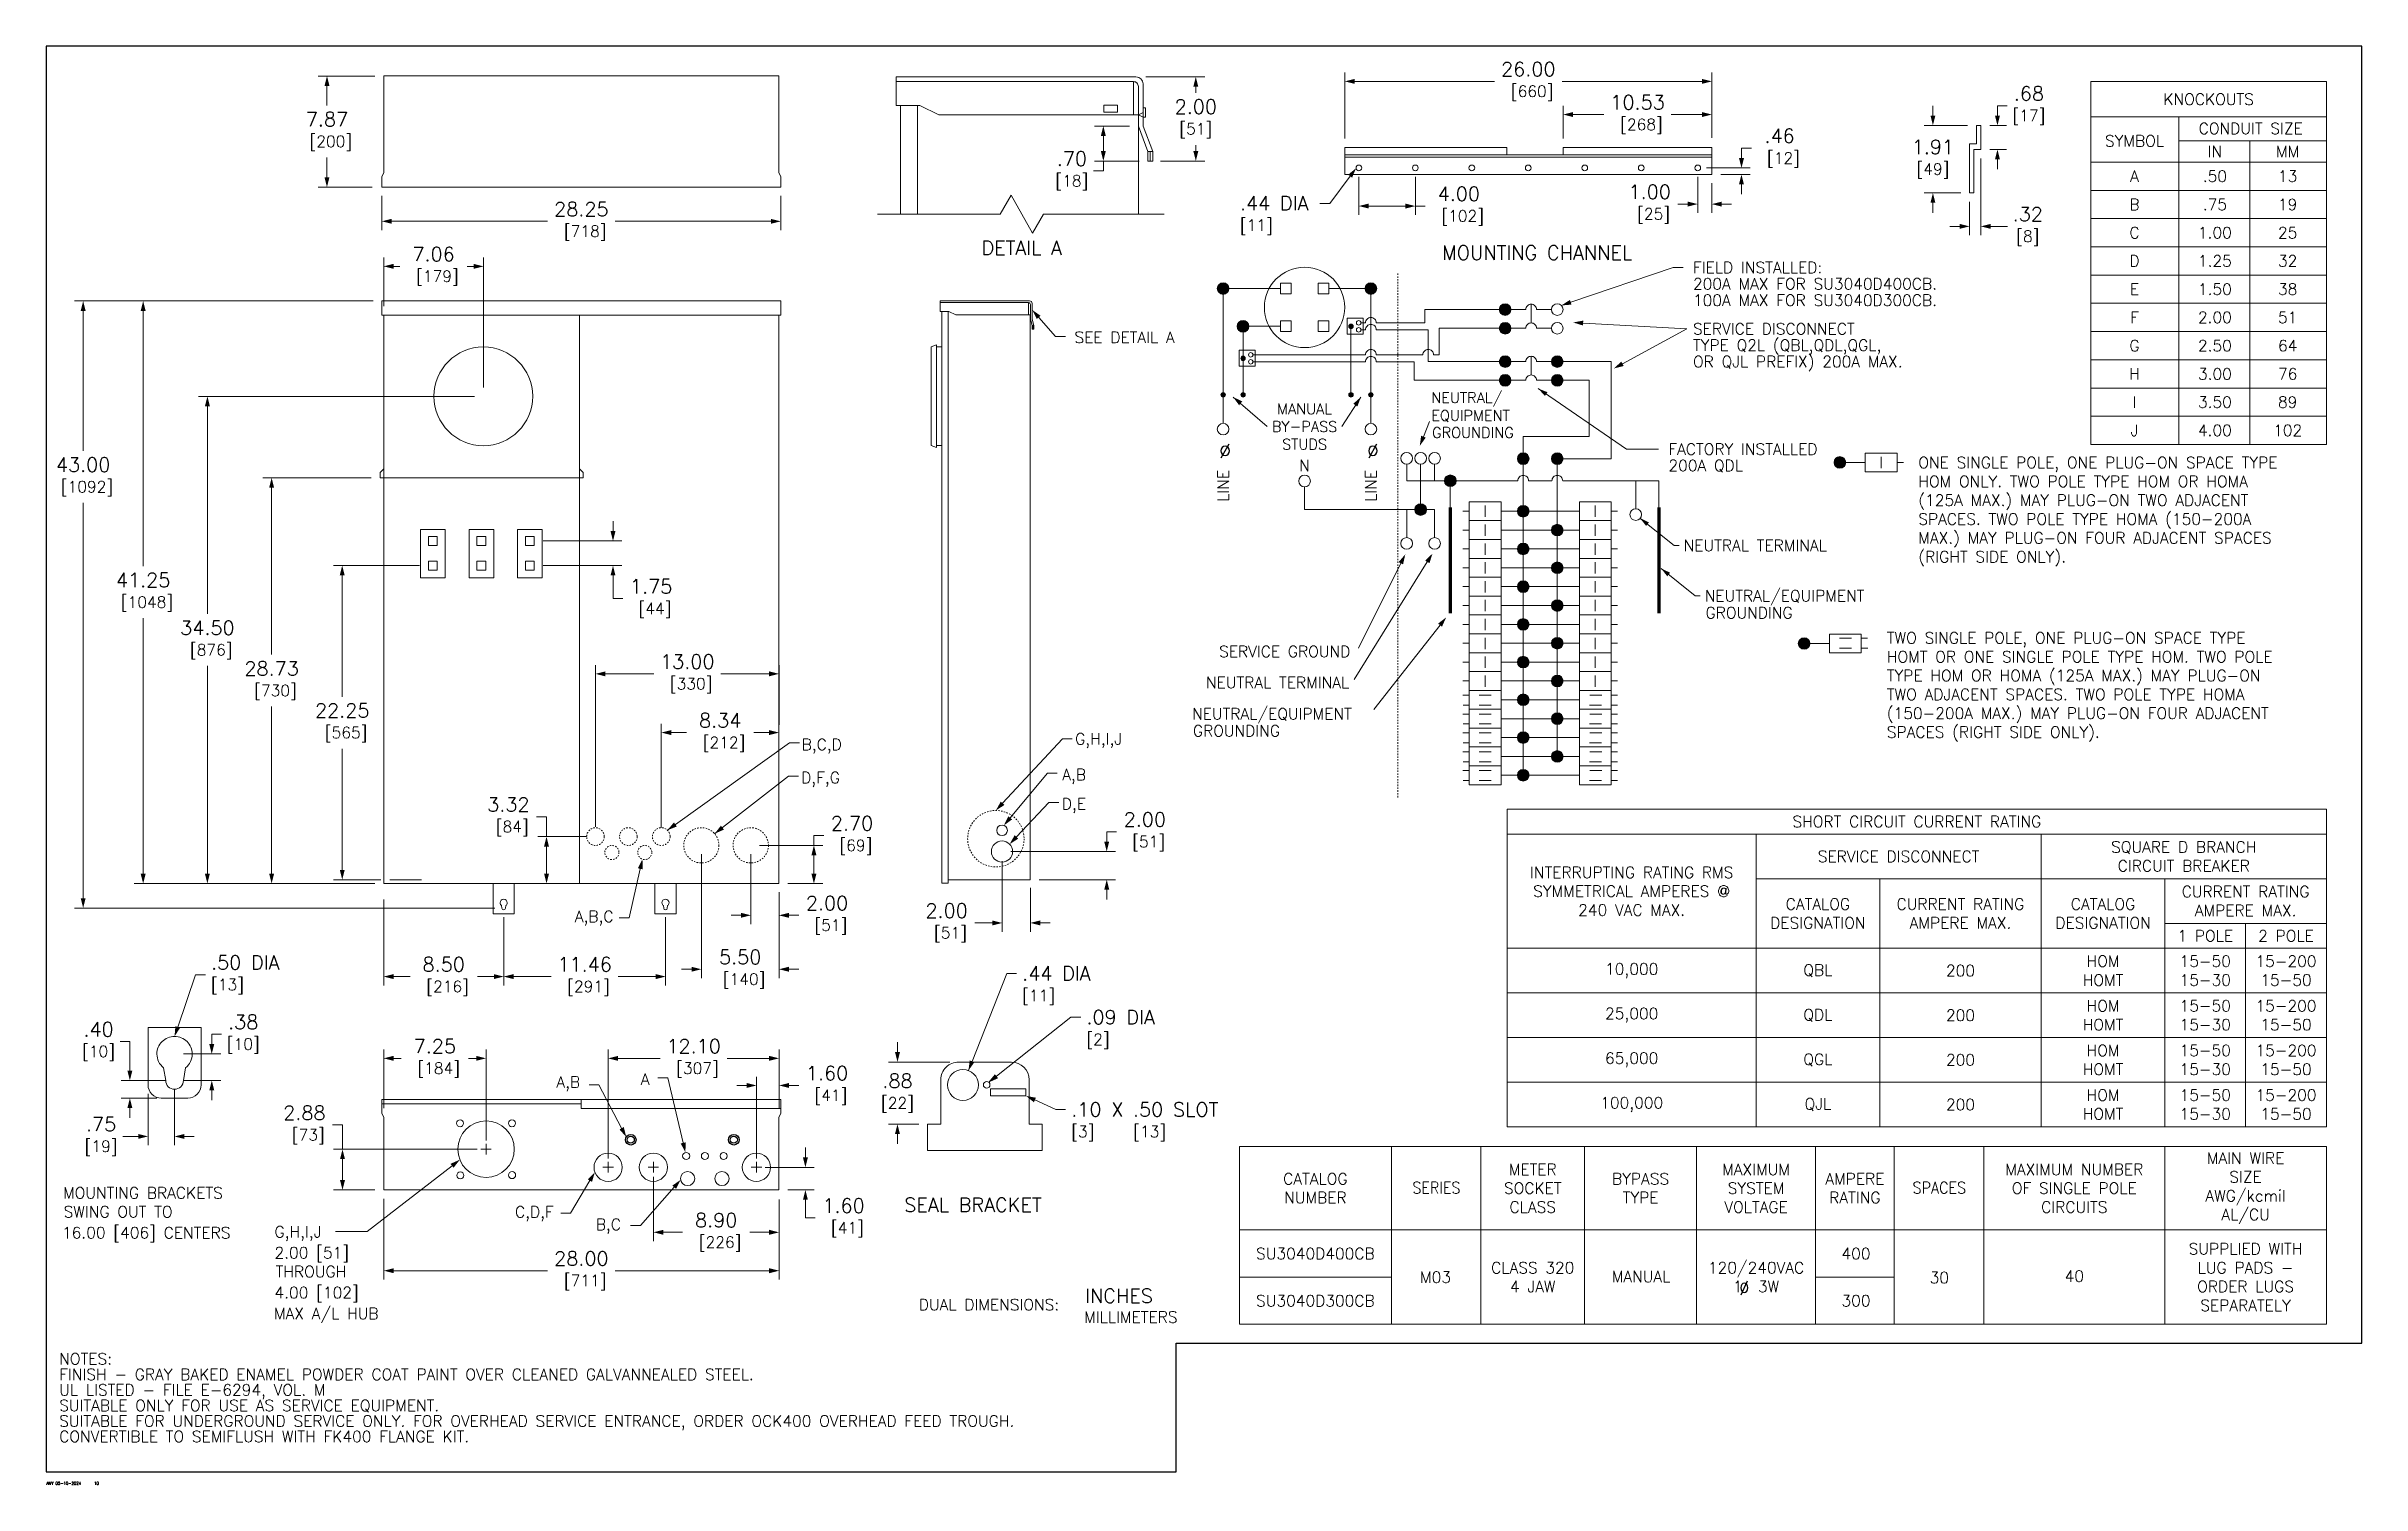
# Model space of a CAD drawing. Header units: inches. Extents: x 0 to 164, y -1 to 101.
# The model-space entities are those that its viewports show. They can reach past a viewport. Long polylines and large blocks are cut down to what shows.
import ezdxf
from ezdxf.enums import TextEntityAlignment as Align

# ---------------------------------------------------------------- set-up
doc = ezdxf.new("R2010")
doc.units = ezdxf.units.IN
doc.header["$MEASUREMENT"] = 0
doc.linetypes.add('CENTER2', pattern=[1.125, 0.75, -0.125, 0.125, -0.125])
doc.linetypes.add('HIDDEN2', pattern=[0.08, 0.035, -0.045])
for name, color, linetype, lineweight in [('CENTER1', 2, 'CENTER2', 20), ('CONTINUOUS1', 7, 'Continuous', 20), ('CONTINUOUS3', 253, 'Continuous', 70), ('DIM', 2, 'Continuous', 20), ('HIDDEN1', 5, 'HIDDEN2', 20), ('TEXT1', 3, 'Continuous', 20)]:
    doc.layers.add(name, color=color, linetype=linetype, lineweight=lineweight)
doc.layers.add('VIEWPORT', color=9, linetype='Continuous', plot=False)
doc.styles.add('RomanS', font='romans.shx')
doc.dimstyles.new('SchneiderElectric Dual Below', dxfattribs={"dimscale": 10, "dimtxt": 0.1, "dimasz": 0.07, "dimexe": 0.0625, "dimexo": 0.0625, "dimgap": 0.04, "dimtad": 0, "dimtih": 1, "dimtoh": 1, "dimrnd": 0.001, "dimzin": 4, "dimdsep": 46, "dimtxsty": 'RomanS', "dimblk": 'SEArrow', "dimcen": 0.09, "dimclrd": 256, "dimclre": 256, "dimclrt": 256, "dimadec": 0, "dimazin": 1, "dimtfac": 1, "dimtofl": 0, "dimtmove": 0, "dimatfit": 3, "dimldrblk": 'SEArrow', "dimfxl": 1, "dimtolj": 1, "dimtzin": 0, "dimlwd": -1, "dimlwe": -1, "dimarcsym": 0})

msp = doc.modelspace()

# ---------------------------------------------------------------- texts
at = {"layer": 'DIM', "style": 'RomanS'}
for s, insert, char_height, attachment_point in [('.44 DIA\\P{\\H0.8x;[11]}', (84.547, 90.345), 1, 1), ('.50 DIA\\P{\\H0.8x;[13]}', (11.668, 35.2), 1, 4), ('.44 DIA\\P{\\H0.8x;[11]}', (69.125, 35.798), 1, 1), ('.09 DIA\\P{\\H0.8x;[2]}', (73.671, 32.692), 1, 1), ('.10 X .50 SLOT\\P{\\H0.8x;[3]     [13]}', (72.599, 26.157), 1, 1), ('\\A1;10', (3.382, -0.814), 0.2, 4)]:
    msp.add_mtext(s, dxfattribs=dict(at, insert=insert, char_height=char_height, attachment_point=attachment_point))
at = {"layer": 'TEXT1', "style": 'RomanS'}
for s, height, p in [('KNOCKOUTS', 0.8, (153.158, 97.204)), ('CONDUIT SIZE', 0.80001, (156.143, 95.137)), ('SYMBOL', 0.8, (147.908, 94.254)), ('IN', 0.8, (153.606, 93.504)), ('MM', 0.8, (158.756, 93.504)), ('A', 0.8, (147.908, 91.754)), ('.50', 0.8, (153.606, 91.754)), ('13', 0.8, (158.756, 91.754)), ('B', 0.8, (147.908, 89.754)), ('.75', 0.8, (153.606, 89.754)), ('19', 0.8, (158.756, 89.754)), ('DETAIL A', 1, (69.087, 86.685)), ('C', 0.8, (147.908, 87.754)), ('1.00', 0.8, (153.606, 87.754)), ('25', 0.8, (158.756, 87.754)), ('MOUNTING CHANNEL', 1.00001, (105.602, 86.337)), ('D', 0.8, (147.908, 85.754)), ('1.25', 0.8, (153.606, 85.754)), ('32', 0.8, (158.756, 85.754)), ('E', 0.8, (147.908, 83.754)), ('1.50', 0.8, (153.606, 83.754)), ('38', 0.8, (158.756, 83.754)), ('F', 0.8, (147.908, 81.754)), ('2.00', 0.8, (153.606, 81.754)), ('51', 0.8, (158.756, 81.754)), ('G', 0.8, (147.908, 79.754)), ('2.50', 0.8, (153.606, 79.754)), ('64', 0.8, (158.756, 79.754)), ('H', 0.8, (147.908, 77.754)), ('3.00', 0.8, (153.606, 77.754)), ('76', 0.8, (158.756, 77.754)), ('I', 0.8, (147.908, 75.754)), ('3.50', 0.8, (153.606, 75.754)), ('89', 0.8, (158.756, 75.754)), ('J', 0.8, (147.908, 73.754)), ('4.00', 0.8, (153.606, 73.754)), ('102', 0.8, (158.756, 73.754)), ('N', 0.8, (89.124, 71.257)), ('SU3040D400CB', 0.80001, (89.89, 15.453)), ('400', 0.8, (128.185, 15.453)), ('M03', 0.8, (98.398, 13.782)), ('MANUAL', 0.8, (112.958, 13.824)), ('30', 0.8, (134.083, 13.754)), ('40', 0.8, (143.644, 13.855)), ('SU3040D300CB', 0.80001, (89.89, 12.111)), ('300', 0.8, (128.185, 12.111))]:
    msp.add_text(s, height=height, dxfattribs=at).set_placement(p, align=Align.MIDDLE_CENTER)
for s, height, p in [('FIELD INSTALLED:', 0.8, (116.638, 85.291)), ('200A MAX FOR SU3040D400CB.', 0.8, (116.638, 84.13)), ('100A MAX FOR SU3040D300CB.', 0.8, (116.638, 82.968)), ('SERVICE DISCONNECT', 0.8, (116.638, 80.945)), ('TYPE Q2L (QBL,QDL,QGL,', 0.8, (116.638, 79.784)), ('OR QJL PREFIX) 200A MAX.', 0.8, (116.638, 78.622)), ('NEUTRAL/', 0.75, (98.099, 76.071)), ('EQUIPMENT', 0.75, (98.099, 74.807)), ('GROUNDING', 0.75, (98.156, 73.599)), ('Ø', 1, (83.075, 72.304)), ('Ø', 1, (93.538, 72.304)), ('FACTORY INSTALLED', 0.8, (114.895, 72.426)), ('200A QDL', 0.8, (114.895, 71.265)), ('NEUTRAL TERMINAL', 0.8, (115.973, 65.608)), ('NEUTRAL/EQUIPMENT', 0.8, (117.468, 62.044)), ('GROUNDING', 0.8, (117.526, 60.837)), ('NEUTRAL/EQUIPMENT', 0.8, (81.157, 53.682)), ('GROUNDING', 0.8, (81.215, 52.475)), ('G,H,I,J', 0.8, (72.873, 51.904)), ('SEAL BRACKET', 1.00001, (60.769, 18.903)), ('DUAL DIMENSIONS:', 0.8, (61.799, 11.834)), ('INCHES', 1, (73.577, 12.46)), ('MILLIMETERS', 0.8, (73.511, 10.96)), ('NOTES:', 0.8, (0.915, 7.996)), ('FINISH - GRAY BAKED ENAMEL POWDER COAT PAINT OVER CLEANED GALVANNEALED STEEL.', 0.80001, (0.915, 6.896)), ('SUITABLE ONLY FOR USE AS SERVICE EQUIPMENT.', 0.80001, (0.915, 4.696)), ('UL LISTED - FILE E-6294, VOL. M', 0.80001, (0.915, 5.796)), ('SUITABLE FOR UNDERGROUND SERVICE ONLY. FOR OVERHEAD SERVICE ENTRANCE, ORDER OCK400 OVERHEAD FEED TROUGH.', 0.800009, (0.915, 3.596)), ('CONVERTIBLE TO SEMIFLUSH WITH FK400 FLANGE KIT.', 0.80001, (0.915, 2.496))]:
    msp.add_text(s, height=height, dxfattribs=at).set_placement(p, align=Align.MIDDLE_LEFT)
for s, height, p in [('SEE DETAIL A', 0.80001, (72.826, 79.944)), ('B,C,D', 0.8, (53.501, 51.106)), ('D,F,G', 0.8, (53.469, 48.76)), ('A,B', 0.8, (71.96, 48.973)), ('D,E', 0.8, (71.928, 46.904)), ('A,B,C', 0.8, (37.435, 38.931)), ('A', 0.8, (42.111, 27.396)), ('MOUNTING BRACKETS', 0.80001, (1.189, 19.347)), ('SWING OUT TO', 0.80001, (1.227, 18.014)), ('C,D,F', 0.8, (33.198, 18.002)), ('16.00 [406] CENTERS', 0.80001, (1.113, 16.528)), ('G,H,I,J', 0.8, (16.165, 16.595)), ('B,C', 0.8, (38.921, 17.121)), ('2.00 [51]', 0.8, (16.165, 15.11)), ('4.00 [102]', 0.8, (16.165, 12.29)), ('THROUGH', 0.8, (16.241, 13.776)), ('MAX A/L HUB', 0.80001, (16.127, 10.805))]:
    msp.add_text(s, height=height, dxfattribs=at).set_placement(p)
for p in [(83.364, 68.686), (93.827, 68.686)]:
    msp.add_text('LINE', height=0.8, rotation=90, dxfattribs=at).set_placement(p, align=Align.MIDDLE_LEFT)
for s, p in [('SERVICE GROUND', (92.362, 58.096)), ('NEUTRAL TERMINAL', (92.288, 55.897))]:
    msp.add_text(s, height=0.8, dxfattribs=at).set_placement(p, align=Align.MIDDLE_RIGHT)
for s, height, width, p in [('SERIES', 0.825, 0.898447, (98.461, 20.117)), ('SPACES', 0.825, 0.898447, (134.084, 20.117)), ('Ø', 1, 0.8, (120.269, 13.03))]:
    msp.add_text(s, height=height, dxfattribs=dict(at, width=width)).set_placement(p, align=Align.MIDDLE_CENTER)
for s, insert, char_height, attachment_point in [('MANUAL\\PBY-PASS\\PSTUDS', (89.124, 74.024), 0.75, 5), ('ONE SINGLE POLE, ONE PLUG-ON SPACE TYPE\\PHOM ONLY. TWO POLE TYPE HOM OR HOMA\\P(125A MAX.) MAY PLUG-ON TWO ADJACENT\\PSPACES. TWO POLE TYPE HOMA (150-200A\\PMAX.) MAY PLUG-ON FOUR ADJACENT SPACES\\P(RIGHT SIDE ONLY).', (132.595, 71.872), 0.8, 1), ('TWO SINGLE POLE, ONE PLUG-ON SPACE TYPE\\PHOMT OR ONE SINGLE POLE TYPE HOM. TWO POLE\\PTYPE HOM OR HOMA (125A MAX.) MAY PLUG-ON\\PTWO ADJACENT SPACES. TWO POLE TYPE HOMA\\P(150-200A MAX.) MAY PLUG-ON FOUR ADJACENT\\PSPACES (RIGHT SIDE ONLY).', (130.365, 59.454), 0.8, 1), ('SHORT CIRCUIT CURRENT RATING', (132.492, 46.046), 0.8, 5), ('SQUARE D BRANCH\\PCIRCUIT BREAKER', (151.4, 43.582), 0.8, 5), ('INTERRUPTING RATING RMS\\PSYMMETRICAL AMPERES @\\P240 VAC MAX.', (112.293, 41.117), 0.8, 5), ('SERVICE DISCONNECT', (131.201, 43.582), 0.8, 5), ('CURRENT RATING\\PAMPERE MAX.', (155.78, 40.421), 0.8, 5), ('CATALOG\\PDESIGNATION', (125.482, 39.537), 0.8, 5), ('CURRENT RATING\\PAMPERE MAX.', (135.581, 39.537), 0.8, 5), ('CATALOG\\PDESIGNATION', (145.681, 39.537), 0.8, 5), ('1 POLE', (152.921, 37.956), 0.8, 5), ('2 POLE', (158.64, 37.956), 0.8, 5), ('HOM\\PHOMT', (145.681, 35.492), 0.8, 5), ('15-50\\P15-30', (152.921, 35.492), 0.8, 5), ('15-200\\P15-50', (158.64, 35.492), 0.8, 5), ('10,000', (112.293, 35.492), 0.8, 5), ('QBL', (125.482, 35.492), 0.8, 5), ('200', (135.581, 35.492), 0.8, 5), ('25,000', (112.293, 32.331), 0.8, 5), ('HOM\\PHOMT', (145.681, 32.331), 0.8, 5), ('15-50\\P15-30', (152.921, 32.331), 0.8, 5), ('15-200\\P15-50', (158.64, 32.331), 0.8, 5), ('QDL', (125.482, 32.331), 0.8, 5), ('200', (135.581, 32.331), 0.8, 5), ('65,000', (112.293, 29.171), 0.8, 5), ('QGL', (125.482, 29.171), 0.8, 5), ('200', (135.581, 29.171), 0.8, 5), ('HOM\\PHOMT', (145.681, 29.171), 0.8, 5), ('15-50\\P15-30', (152.921, 29.171), 0.8, 5), ('15-200\\P15-50', (158.64, 29.171), 0.8, 5), ('A,B', (37.81, 26.962), 0.8, 9), ('100,000', (112.293, 26.01), 0.8, 5), ('QJL', (125.482, 26.01), 0.8, 5), ('200', (135.581, 26.01), 0.8, 5), ('HOM\\PHOMT', (145.681, 26.01), 0.8, 5), ('15-50\\P15-30', (152.921, 26.01), 0.8, 5), ('15-200\\P15-50', (158.64, 26.01), 0.8, 5), ('METER\\PSOCKET\\PCLASS', (105.287, 20.083), 0.8, 5), ('MAXIMUM\\PSYSTEM\\PVOLTAGE', (121.103, 20.083), 0.8, 5), ('MAXIMUM NUMBER\\POF SINGLE POLE\\PCIRCUITS', (143.645, 20.083), 0.8, 5), ('MAIN WIRE\\PSIZE\\PAWG/kcmil\\PAL/CU', (155.776, 20.083), 0.8, 5), ('CATALOG\\PNUMBER', (89.89, 20.083), 0.8, 5), ('BYPASS\\PTYPE', (112.926, 20.083), 0.8, 5), ('AMPERE\\PRATING', (128.103, 20.083), 0.8, 5), ('CLASS 320\\P4 JAW', (105.287, 13.782), 0.8, 5), ('120/240VAC\\P1  3W', (121.103, 13.785), 0.8, 5), ('SUPPLIED WITH\\PLUG PADS -\\PORDER LUGS\\PSEPARATELY', (155.776, 13.785), 0.8, 5)]:
    msp.add_mtext(s, dxfattribs=dict(at, insert=insert, char_height=char_height, attachment_point=attachment_point))
at = {"layer": 'VIEWPORT', "insert": (0, -0.814), "char_height": 0.2, "attachment_point": 4, "style": 'RomanS'}
msp.add_mtext('\\A1;AWY 05-10-2024', dxfattribs=at)

# ---------------------------------------------------------------- blocks, each defined once
blk = doc.blocks.new('SEArrow')
at = {"linetype": 'ByBlock', "lineweight": -2}
blk.add_lwpolyline([(0, 0, 0, 0.5, 0), (-1, 0, 0.5, 0.5, 0)], format="xyseb", dxfattribs=at)
blk = doc.blocks.new('*D4')
at = {"layer": 'Defpoints', "color": 0, "transparency": 16777216}
for p in [(117.97, 98.47), (91.97, 93.79), (117.97, 93.85)]:
    blk.add_point(p, dxfattribs=at)
at = {"layer": 'DIM', "transparency": 16777216}
for p, q in [((91.97, 94.42), (91.97, 99.09)), ((92.67, 98.47), (102.57, 98.47)), ((117.27, 98.47), (107.37, 98.47)), ((117.97, 94.48), (117.97, 99.09))]:
    blk.add_line(p, q, dxfattribs=at)
at = {"layer": 'DIM', "transparency": 16777216, "xscale": 0.7000000000000001, "yscale": 0.7000000000000001, "zscale": 0.7000000000000001, "rotation": 180}
blk.add_blockref('SEArrow', (91.97, 98.47), dxfattribs=at)
at = {"layer": 'DIM', "transparency": 16777216, "xscale": 0.7000000000000001, "yscale": 0.7000000000000001, "zscale": 0.7000000000000001}
blk.add_blockref('SEArrow', (117.97, 98.47), dxfattribs=at)
at = {"layer": 'DIM', "transparency": 16777216, "insert": (104.97, 98.47), "char_height": 1, "attachment_point": 5, "style": 'RomanS'}
blk.add_mtext('\\A1;26.00\\P{\\H0.8x; [660]', dxfattribs=at)
blk = doc.blocks.new('*D5')
at = {"layer": 'Defpoints', "color": 0, "transparency": 16777216}
for p in [(117.97, 96.12), (107.44, 93.79), (117.97, 93.85)]:
    blk.add_point(p, dxfattribs=at)
at = {"layer": 'DIM', "transparency": 16777216}
for p, q in [((107.44, 94.42), (107.44, 96.74)), ((108.14, 96.12), (110.32, 96.12)), ((117.27, 96.12), (115.09, 96.12)), ((117.97, 94.48), (117.97, 96.74))]:
    blk.add_line(p, q, dxfattribs=at)
at = {"layer": 'DIM', "transparency": 16777216, "xscale": 0.7000000000000001, "yscale": 0.7000000000000001, "zscale": 0.7000000000000001, "rotation": 180}
blk.add_blockref('SEArrow', (107.44, 96.12), dxfattribs=at)
at = {"layer": 'DIM', "transparency": 16777216, "xscale": 0.7000000000000001, "yscale": 0.7000000000000001, "zscale": 0.7000000000000001}
blk.add_blockref('SEArrow', (117.97, 96.12), dxfattribs=at)
at = {"layer": 'DIM', "transparency": 16777216, "insert": (112.71, 96.12), "char_height": 1, "attachment_point": 5, "style": 'RomanS'}
blk.add_mtext('\\A1;10.53\\P{\\H0.8x; [268]', dxfattribs=at)
blk = doc.blocks.new('*D6')
at = {"layer": 'Defpoints', "color": 0, "transparency": 16777216}
for p in [(116.97, 92.34), (117.97, 91.88), (117.97, 89.78)]:
    blk.add_point(p, dxfattribs=at)
at = {"layer": 'DIM', "transparency": 16777216}
for p, q in [((116.97, 91.72), (116.97, 89.16)), ((117.97, 91.26), (117.97, 89.16)), ((116.27, 89.78), (115.57, 89.78)), ((118.67, 89.78), (119.37, 89.78))]:
    blk.add_line(p, q, dxfattribs=at)
at = {"layer": 'DIM', "transparency": 16777216, "xscale": 0.7000000000000001, "yscale": 0.7000000000000001, "zscale": 0.7000000000000001}
blk.add_blockref('SEArrow', (116.97, 89.78), dxfattribs=at)
at = {"layer": 'DIM', "transparency": 16777216, "xscale": 0.7000000000000001, "yscale": 0.7000000000000001, "zscale": 0.7000000000000001, "rotation": 180}
blk.add_blockref('SEArrow', (117.97, 89.78), dxfattribs=at)
at = {"layer": 'DIM', "transparency": 16777216, "insert": (113.57, 89.78), "char_height": 1, "attachment_point": 5, "style": 'RomanS'}
blk.add_mtext('\\A1;1.00\\P{\\H0.8x; [25]', dxfattribs=at)
blk = doc.blocks.new('*D7')
at = {"layer": 'Defpoints', "color": 0, "transparency": 16777216}
for p in [(92.97, 92.34), (96.97, 92.34), (96.97, 89.64)]:
    blk.add_point(p, dxfattribs=at)
at = {"layer": 'DIM', "transparency": 16777216}
for p, q in [((92.97, 91.72), (92.97, 89.02)), ((96.97, 91.72), (96.97, 89.02)), ((93.67, 89.64), (96.27, 89.64)), ((96.97, 89.64), (97.67, 89.64))]:
    blk.add_line(p, q, dxfattribs=at)
at = {"layer": 'DIM', "transparency": 16777216, "xscale": 0.7000000000000001, "yscale": 0.7000000000000001, "zscale": 0.7000000000000001, "rotation": 180}
blk.add_blockref('SEArrow', (92.97, 89.64), dxfattribs=at)
at = {"layer": 'DIM', "transparency": 16777216, "xscale": 0.7000000000000001, "yscale": 0.7000000000000001, "zscale": 0.7000000000000001}
blk.add_blockref('SEArrow', (96.97, 89.64), dxfattribs=at)
at = {"layer": 'DIM', "transparency": 16777216, "insert": (100.05, 89.64), "char_height": 1, "attachment_point": 5, "style": 'RomanS'}
blk.add_mtext('\\A1;4.00\\P{\\H0.8x; [102]', dxfattribs=at)
blk = doc.blocks.new('*D8')
at = {"layer": 'Defpoints', "color": 0, "transparency": 16777216}
for p in [(116.97, 92.34), (117.97, 91.88), (120.07, 92.34)]:
    blk.add_point(p, dxfattribs=at)
at = {"layer": 'DIM', "transparency": 16777216}
for p, q in [((120.07, 93.04), (120.07, 93.74)), ((120.07, 93.74), (120.77, 93.74)), ((117.6, 92.34), (120.69, 92.34)), ((118.6, 91.88), (120.69, 91.88)), ((120.07, 91.18), (120.07, 90.48))]:
    blk.add_line(p, q, dxfattribs=at)
at = {"layer": 'DIM', "transparency": 16777216, "xscale": 0.7000000000000001, "yscale": 0.7000000000000001, "zscale": 0.7000000000000001}
for p, rotation in [((120.07, 92.34), 270), ((120.07, 91.88), 90)]:
    blk.add_blockref('SEArrow', p, dxfattribs=dict(at, rotation=rotation))
at = {"layer": 'DIM', "transparency": 16777216, "insert": (122.77, 93.74), "char_height": 1, "attachment_point": 5, "style": 'RomanS'}
blk.add_mtext('\\A1;.46\\P{\\H0.8x; [12]', dxfattribs=at)
blk = doc.blocks.new('*D9')
at = {"layer": 'Defpoints', "color": 0, "transparency": 16777216}
for p in [(136.71, 95.35), (133.63, 90.57), (136.22, 90.57)]:
    blk.add_point(p, dxfattribs=at)
at = {"layer": 'DIM', "transparency": 16777216}
for p, q in [((136.09, 95.35), (133.01, 95.35)), ((133.63, 96.05), (133.63, 96.75)), ((135.6, 90.57), (133.01, 90.57)), ((133.63, 89.87), (133.63, 89.17))]:
    blk.add_line(p, q, dxfattribs=at)
at = {"layer": 'DIM', "transparency": 16777216, "xscale": 0.7000000000000001, "yscale": 0.7000000000000001, "zscale": 0.7000000000000001}
for p, rotation in [((133.63, 95.35), 270), ((133.63, 90.57), 90)]:
    blk.add_blockref('SEArrow', p, dxfattribs=dict(at, rotation=rotation))
at = {"layer": 'DIM', "transparency": 16777216, "insert": (133.63, 92.96), "char_height": 1, "attachment_point": 5, "style": 'RomanS'}
blk.add_mtext('\\A1;1.91\\P{\\H0.8x;[49]}', dxfattribs=at)
blk = doc.blocks.new('*D10')
at = {"layer": 'Defpoints', "color": 0, "transparency": 16777216}
for p in [(137.02, 93.65), (136.22, 90.57), (136.22, 88.2)]:
    blk.add_point(p, dxfattribs=at)
at = {"layer": 'DIM', "transparency": 16777216}
for p, q in [((137.02, 93.02), (137.02, 87.58)), ((136.22, 89.95), (136.22, 87.58)), ((135.52, 88.2), (134.82, 88.2)), ((137.72, 88.2), (138.92, 88.2))]:
    blk.add_line(p, q, dxfattribs=at)
at = {"layer": 'DIM', "transparency": 16777216, "xscale": 0.7000000000000001, "yscale": 0.7000000000000001, "zscale": 0.7000000000000001}
blk.add_blockref('SEArrow', (136.22, 88.2), dxfattribs=at)
at = {"layer": 'DIM', "transparency": 16777216, "xscale": 0.7000000000000001, "yscale": 0.7000000000000001, "zscale": 0.7000000000000001, "rotation": 180}
blk.add_blockref('SEArrow', (137.02, 88.2), dxfattribs=at)
at = {"layer": 'DIM', "transparency": 16777216, "insert": (140.35, 88.2), "char_height": 1, "attachment_point": 5, "style": 'RomanS'}
blk.add_mtext('\\A1;.32\\P{\\H0.8x;[8]}', dxfattribs=at)
blk = doc.blocks.new('*D11')
at = {"layer": 'Defpoints', "color": 0, "transparency": 16777216}
for p in [(77.24, 98.79), (78.28, 92.83), (81.42, 92.83)]:
    blk.add_point(p, dxfattribs=at)
at = {"layer": 'DIM', "transparency": 16777216}
for p, q in [((77.87, 98.79), (82.05, 98.79)), ((81.42, 98.09), (81.42, 97.65)), ((81.42, 93.53), (81.42, 93.96)), ((78.91, 92.83), (82.05, 92.83))]:
    blk.add_line(p, q, dxfattribs=at)
at = {"layer": 'DIM', "transparency": 16777216, "xscale": 0.7000000000000001, "yscale": 0.7000000000000001, "zscale": 0.7000000000000001}
for p, rotation in [((81.42, 98.79), 90), ((81.42, 92.83), 270)]:
    blk.add_blockref('SEArrow', p, dxfattribs=dict(at, rotation=rotation))
at = {"layer": 'DIM', "transparency": 16777216, "insert": (81.42, 95.81), "char_height": 1, "attachment_point": 5, "style": 'RomanS'}
blk.add_mtext('\\A1;2.00\\P{\\H0.8x;[51]}', dxfattribs=at)
blk = doc.blocks.new('*D12')
at = {"layer": 'Defpoints', "color": 0, "transparency": 16777216}
for p in [(19.88, 98.85), (23.9, 98.85), (23.71, 90.98)]:
    blk.add_point(p, dxfattribs=at)
at = {"layer": 'DIM', "transparency": 16777216}
for p, q in [((23.27, 98.85), (19.26, 98.85)), ((19.88, 98.15), (19.88, 96.76)), ((19.88, 91.68), (19.88, 93.07)), ((23.08, 90.98), (19.26, 90.98))]:
    blk.add_line(p, q, dxfattribs=at)
at = {"layer": 'DIM', "transparency": 16777216, "xscale": 0.7000000000000001, "yscale": 0.7000000000000001, "zscale": 0.7000000000000001}
for p, rotation in [((19.88, 98.85), 90), ((19.88, 90.98), 270)]:
    blk.add_blockref('SEArrow', p, dxfattribs=dict(at, rotation=rotation))
at = {"layer": 'DIM', "transparency": 16777216, "insert": (19.88, 94.92), "char_height": 1, "attachment_point": 5, "style": 'RomanS'}
blk.add_mtext('\\A1;7.87\\P{\\H0.8x; [200]', dxfattribs=at)
blk = doc.blocks.new('*D13')
at = {"layer": 'Defpoints', "color": 0, "transparency": 16777216}
for p in [(23.77, 90.98), (52.02, 90.98), (52.02, 88.56)]:
    blk.add_point(p, dxfattribs=at)
at = {"layer": 'DIM', "transparency": 16777216}
for p, q in [((23.77, 90.36), (23.77, 87.93)), ((52.02, 90.36), (52.02, 87.93)), ((24.47, 88.56), (35.5, 88.56)), ((51.32, 88.56), (40.3, 88.56))]:
    blk.add_line(p, q, dxfattribs=at)
at = {"layer": 'DIM', "transparency": 16777216, "xscale": 0.7000000000000001, "yscale": 0.7000000000000001, "zscale": 0.7000000000000001, "rotation": 180}
blk.add_blockref('SEArrow', (23.77, 88.56), dxfattribs=at)
at = {"layer": 'DIM', "transparency": 16777216, "xscale": 0.7000000000000001, "yscale": 0.7000000000000001, "zscale": 0.7000000000000001}
blk.add_blockref('SEArrow', (52.02, 88.56), dxfattribs=at)
at = {"layer": 'DIM', "transparency": 16777216, "insert": (37.9, 88.56), "char_height": 1, "attachment_point": 5, "style": 'RomanS'}
blk.add_mtext('\\A1;28.25\\P{\\H0.8x; [718]', dxfattribs=at)
blk = doc.blocks.new('*D14')
at = {"layer": 'Defpoints', "color": 0, "transparency": 16777216}
for p in [(23.9, 85.37), (23.9, 81.92), (30.96, 76.16)]:
    blk.add_point(p, dxfattribs=at)
at = {"layer": 'DIM', "transparency": 16777216}
for p, q in [((23.9, 82.55), (23.9, 85.99)), ((24.6, 85.37), (25.05, 85.37)), ((30.26, 85.37), (29.81, 85.37)), ((30.96, 76.79), (30.96, 85.99))]:
    blk.add_line(p, q, dxfattribs=at)
at = {"layer": 'DIM', "transparency": 16777216, "xscale": 0.7000000000000001, "yscale": 0.7000000000000001, "zscale": 0.7000000000000001, "rotation": 180}
blk.add_blockref('SEArrow', (23.9, 85.37), dxfattribs=at)
at = {"layer": 'DIM', "transparency": 16777216, "xscale": 0.7000000000000001, "yscale": 0.7000000000000001, "zscale": 0.7000000000000001}
blk.add_blockref('SEArrow', (30.96, 85.37), dxfattribs=at)
at = {"layer": 'DIM', "transparency": 16777216, "insert": (27.43, 85.37), "char_height": 1, "attachment_point": 5, "style": 'RomanS'}
blk.add_mtext('\\A1;7.06\\P{\\H0.8x; [179]', dxfattribs=at)
blk = doc.blocks.new('*D15')
at = {"layer": 'Defpoints', "color": 0, "transparency": 16777216}
for p in [(23.77, 82.92), (2.61, 39.92), (32.4, 39.92)]:
    blk.add_point(p, dxfattribs=at)
at = {"layer": 'DIM', "transparency": 16777216}
for p, q in [((23.14, 82.92), (1.99, 82.92)), ((2.61, 82.22), (2.61, 72.3)), ((2.61, 40.62), (2.61, 68.62)), ((31.77, 39.92), (1.99, 39.92))]:
    blk.add_line(p, q, dxfattribs=at)
at = {"layer": 'DIM', "transparency": 16777216, "xscale": 0.7000000000000001, "yscale": 0.7000000000000001, "zscale": 0.7000000000000001}
for p, rotation in [((2.61, 82.92), 90), ((2.61, 39.92), 270)]:
    blk.add_blockref('SEArrow', p, dxfattribs=dict(at, rotation=rotation))
at = {"layer": 'DIM', "transparency": 16777216, "insert": (2.61, 70.46), "char_height": 1, "attachment_point": 5, "style": 'RomanS'}
blk.add_mtext('\\A1;43.00\\P{\\H0.8x; [1092]', dxfattribs=at)
blk = doc.blocks.new('*D16')
at = {"layer": 'Defpoints', "color": 0, "transparency": 16777216}
for p in [(6.86, 82.92), (23.71, 82.92), (23.9, 41.66)]:
    blk.add_point(p, dxfattribs=at)
at = {"layer": 'DIM', "transparency": 16777216}
for p, q in [((23.08, 82.92), (6.23, 82.92)), ((6.86, 82.22), (6.86, 64.13)), ((6.86, 42.36), (6.86, 60.45)), ((23.27, 41.66), (6.23, 41.66))]:
    blk.add_line(p, q, dxfattribs=at)
at = {"layer": 'DIM', "transparency": 16777216, "xscale": 0.7000000000000001, "yscale": 0.7000000000000001, "zscale": 0.7000000000000001}
for p, rotation in [((6.86, 82.92), 90), ((6.86, 41.66), 270)]:
    blk.add_blockref('SEArrow', p, dxfattribs=dict(at, rotation=rotation))
at = {"layer": 'DIM', "transparency": 16777216, "insert": (6.86, 62.29), "char_height": 1, "attachment_point": 5, "style": 'RomanS'}
blk.add_mtext('\\A1;41.25\\P{\\H0.8x; [1048]', dxfattribs=at)
blk = doc.blocks.new('*D17')
at = {"layer": 'Defpoints', "color": 0, "transparency": 16777216}
for p in [(30.96, 76.16), (11.41, 41.66), (23.9, 41.66)]:
    blk.add_point(p, dxfattribs=at)
at = {"layer": 'DIM', "transparency": 16777216}
for p, q in [((30.33, 76.16), (10.78, 76.16)), ((11.41, 75.46), (11.41, 60.76)), ((11.41, 42.36), (11.41, 57.07)), ((23.27, 41.66), (10.78, 41.66))]:
    blk.add_line(p, q, dxfattribs=at)
at = {"layer": 'DIM', "transparency": 16777216, "xscale": 0.7000000000000001, "yscale": 0.7000000000000001, "zscale": 0.7000000000000001}
for p, rotation in [((11.41, 76.16), 90), ((11.41, 41.66), 270)]:
    blk.add_blockref('SEArrow', p, dxfattribs=dict(at, rotation=rotation))
at = {"layer": 'DIM', "transparency": 16777216, "insert": (11.41, 58.91), "char_height": 1, "attachment_point": 5, "style": 'RomanS'}
blk.add_mtext('\\A1;34.50\\P{\\H0.8x; [876]', dxfattribs=at)
blk = doc.blocks.new('*D18')
at = {"layer": 'Defpoints', "color": 0, "transparency": 16777216}
for p in [(23.65, 70.39), (15.96, 41.66), (23.9, 41.66)]:
    blk.add_point(p, dxfattribs=at)
at = {"layer": 'DIM', "transparency": 16777216}
for p, q in [((23.02, 70.39), (15.33, 70.39)), ((15.96, 69.69), (15.96, 57.87)), ((15.96, 42.36), (15.96, 54.19)), ((23.27, 41.66), (15.33, 41.66))]:
    blk.add_line(p, q, dxfattribs=at)
at = {"layer": 'DIM', "transparency": 16777216, "xscale": 0.7000000000000001, "yscale": 0.7000000000000001, "zscale": 0.7000000000000001}
for p, rotation in [((15.96, 70.39), 90), ((15.96, 41.66), 270)]:
    blk.add_blockref('SEArrow', p, dxfattribs=dict(at, rotation=rotation))
at = {"layer": 'DIM', "transparency": 16777216, "insert": (15.96, 56.03), "char_height": 1, "attachment_point": 5, "style": 'RomanS'}
blk.add_mtext('\\A1;28.73\\P{\\H0.8x; [730]', dxfattribs=at)
blk = doc.blocks.new('*D19')
at = {"layer": 'Defpoints', "color": 0, "transparency": 16777216}
for p in [(27.07, 64.18), (20.96, 41.93), (24.32, 41.93)]:
    blk.add_point(p, dxfattribs=at)
at = {"layer": 'DIM', "transparency": 16777216}
for p, q in [((26.44, 64.18), (20.34, 64.18)), ((20.96, 63.48), (20.96, 54.89)), ((20.96, 42.63), (20.96, 51.21)), ((23.7, 41.93), (20.34, 41.93))]:
    blk.add_line(p, q, dxfattribs=at)
at = {"layer": 'DIM', "transparency": 16777216, "xscale": 0.7000000000000001, "yscale": 0.7000000000000001, "zscale": 0.7000000000000001}
for p, rotation in [((20.96, 64.18), 90), ((20.96, 41.93), 270)]:
    blk.add_blockref('SEArrow', p, dxfattribs=dict(at, rotation=rotation))
at = {"layer": 'DIM', "transparency": 16777216, "insert": (20.96, 53.05), "char_height": 1, "attachment_point": 5, "style": 'RomanS'}
blk.add_mtext('\\A1;22.25\\P{\\H0.8x; [565]', dxfattribs=at)
blk = doc.blocks.new('*D20')
at = {"layer": 'Defpoints', "color": 0, "transparency": 16777216}
for p in [(23.9, 41.15), (32.4, 39.92), (32.4, 35.07)]:
    blk.add_point(p, dxfattribs=at)
at = {"layer": 'DIM', "transparency": 16777216}
for p, q in [((23.9, 40.52), (23.9, 34.45)), ((32.4, 39.29), (32.4, 34.45)), ((24.6, 35.07), (25.77, 35.07)), ((31.7, 35.07), (30.53, 35.07))]:
    blk.add_line(p, q, dxfattribs=at)
at = {"layer": 'DIM', "transparency": 16777216, "xscale": 0.7000000000000001, "yscale": 0.7000000000000001, "zscale": 0.7000000000000001, "rotation": 180}
blk.add_blockref('SEArrow', (23.9, 35.07), dxfattribs=at)
at = {"layer": 'DIM', "transparency": 16777216, "xscale": 0.7000000000000001, "yscale": 0.7000000000000001, "zscale": 0.7000000000000001}
blk.add_blockref('SEArrow', (32.4, 35.07), dxfattribs=at)
at = {"layer": 'DIM', "transparency": 16777216, "insert": (28.15, 35.07), "char_height": 1, "attachment_point": 5, "style": 'RomanS'}
blk.add_mtext('\\A1;8.50\\P{\\H0.8x; [216]', dxfattribs=at)
blk = doc.blocks.new('*D21')
at = {"layer": 'Defpoints', "color": 0, "transparency": 16777216}
for p in [(32.4, 39.4), (43.86, 39.92), (43.86, 35.07)]:
    blk.add_point(p, dxfattribs=at)
at = {"layer": 'DIM', "transparency": 16777216}
for p, q in [((32.4, 38.78), (32.4, 34.45)), ((43.86, 39.29), (43.86, 34.45)), ((33.1, 35.07), (35.75, 35.07)), ((43.16, 35.07), (40.51, 35.07))]:
    blk.add_line(p, q, dxfattribs=at)
at = {"layer": 'DIM', "transparency": 16777216, "xscale": 0.7000000000000001, "yscale": 0.7000000000000001, "zscale": 0.7000000000000001, "rotation": 180}
blk.add_blockref('SEArrow', (32.4, 35.07), dxfattribs=at)
at = {"layer": 'DIM', "transparency": 16777216, "xscale": 0.7000000000000001, "yscale": 0.7000000000000001, "zscale": 0.7000000000000001}
blk.add_blockref('SEArrow', (43.86, 35.07), dxfattribs=at)
at = {"layer": 'DIM', "transparency": 16777216, "insert": (38.13, 35.07), "char_height": 1, "attachment_point": 5, "style": 'RomanS'}
blk.add_mtext('\\A1;11.46\\P{\\H0.8x; [291]', dxfattribs=at)
blk = doc.blocks.new('*D22')
at = {"layer": 'Defpoints', "color": 0, "transparency": 16777216}
for p in [(46.4, 44.36), (51.9, 39.41), (51.9, 35.59)]:
    blk.add_point(p, dxfattribs=at)
at = {"layer": 'DIM', "transparency": 16777216}
for p, q in [((46.4, 43.74), (46.4, 34.97)), ((51.9, 38.79), (51.9, 34.97)), ((45.7, 35.59), (45, 35.59)), ((52.6, 35.59), (53.3, 35.59))]:
    blk.add_line(p, q, dxfattribs=at)
at = {"layer": 'DIM', "transparency": 16777216, "xscale": 0.7000000000000001, "yscale": 0.7000000000000001, "zscale": 0.7000000000000001}
blk.add_blockref('SEArrow', (46.4, 35.59), dxfattribs=at)
at = {"layer": 'DIM', "transparency": 16777216, "xscale": 0.7000000000000001, "yscale": 0.7000000000000001, "zscale": 0.7000000000000001, "rotation": 180}
blk.add_blockref('SEArrow', (51.9, 35.59), dxfattribs=at)
at = {"layer": 'DIM', "transparency": 16777216, "insert": (49.15, 35.59), "char_height": 1, "attachment_point": 5, "style": 'RomanS'}
blk.add_mtext('\\A1;5.50\\P{\\H0.8x; [140]', dxfattribs=at)
blk = doc.blocks.new('*D23')
at = {"layer": 'Defpoints', "color": 0, "transparency": 16777216}
for p in [(49.9, 44.36), (51.9, 41.66), (51.9, 39.41)]:
    blk.add_point(p, dxfattribs=at)
at = {"layer": 'DIM', "transparency": 16777216}
for p, q in [((49.9, 43.74), (49.9, 38.79)), ((51.9, 41.04), (51.9, 38.79)), ((49.2, 39.41), (48.5, 39.41)), ((52.6, 39.41), (53.3, 39.41))]:
    blk.add_line(p, q, dxfattribs=at)
at = {"layer": 'DIM', "transparency": 16777216, "xscale": 0.7000000000000001, "yscale": 0.7000000000000001, "zscale": 0.7000000000000001}
blk.add_blockref('SEArrow', (49.9, 39.41), dxfattribs=at)
at = {"layer": 'DIM', "transparency": 16777216, "xscale": 0.7000000000000001, "yscale": 0.7000000000000001, "zscale": 0.7000000000000001, "rotation": 180}
blk.add_blockref('SEArrow', (51.9, 39.41), dxfattribs=at)
at = {"layer": 'DIM', "transparency": 16777216, "insert": (55.3, 39.41), "char_height": 1, "attachment_point": 5, "style": 'RomanS'}
blk.add_mtext('\\A1;2.00\\P{\\H0.8x; [51]', dxfattribs=at)
blk = doc.blocks.new('*D24')
at = {"layer": 'Defpoints', "color": 0, "transparency": 16777216}
for p in [(51.9, 56.51), (51.9, 52.29), (38.9, 45.05)]:
    blk.add_point(p, dxfattribs=at)
at = {"layer": 'DIM', "transparency": 16777216}
for p, q in [((38.9, 45.67), (38.9, 57.13)), ((39.6, 56.51), (43.02, 56.51)), ((51.2, 56.51), (47.78, 56.51)), ((51.9, 52.91), (51.9, 57.13))]:
    blk.add_line(p, q, dxfattribs=at)
at = {"layer": 'DIM', "transparency": 16777216, "xscale": 0.7000000000000001, "yscale": 0.7000000000000001, "zscale": 0.7000000000000001, "rotation": 180}
blk.add_blockref('SEArrow', (38.9, 56.51), dxfattribs=at)
at = {"layer": 'DIM', "transparency": 16777216, "xscale": 0.7000000000000001, "yscale": 0.7000000000000001, "zscale": 0.7000000000000001}
blk.add_blockref('SEArrow', (51.9, 56.51), dxfattribs=at)
at = {"layer": 'DIM', "transparency": 16777216, "insert": (45.4, 56.51), "char_height": 1, "attachment_point": 5, "style": 'RomanS'}
blk.add_mtext('\\A1;13.00\\P{\\H0.8x; [330]', dxfattribs=at)
blk = doc.blocks.new('*D25')
at = {"layer": 'Defpoints', "color": 0, "transparency": 16777216}
for p in [(51.9, 52.35), (51.9, 52.29), (43.56, 44.98)]:
    blk.add_point(p, dxfattribs=at)
at = {"layer": 'DIM', "transparency": 16777216}
for p, q in [((43.56, 45.61), (43.56, 52.98)), ((51.9, 52.91), (51.9, 52.98)), ((44.26, 52.35), (45.35, 52.35)), ((51.2, 52.35), (50.11, 52.35))]:
    blk.add_line(p, q, dxfattribs=at)
at = {"layer": 'DIM', "transparency": 16777216, "xscale": 0.7000000000000001, "yscale": 0.7000000000000001, "zscale": 0.7000000000000001, "rotation": 180}
blk.add_blockref('SEArrow', (43.56, 52.35), dxfattribs=at)
at = {"layer": 'DIM', "transparency": 16777216, "xscale": 0.7000000000000001, "yscale": 0.7000000000000001, "zscale": 0.7000000000000001}
blk.add_blockref('SEArrow', (51.9, 52.35), dxfattribs=at)
at = {"layer": 'DIM', "transparency": 16777216, "insert": (47.73, 52.35), "char_height": 1, "attachment_point": 5, "style": 'RomanS'}
blk.add_mtext('\\A1;8.34\\P{\\H0.8x; [212]', dxfattribs=at)
blk = doc.blocks.new('*D26')
at = {"layer": 'Defpoints', "color": 0, "transparency": 16777216}
for p in [(38.9, 44.98), (35.43, 41.66), (37.77, 41.66)]:
    blk.add_point(p, dxfattribs=at)
at = {"layer": 'DIM', "transparency": 16777216}
for p, q in [((34.73, 46.39), (35.43, 46.39)), ((35.43, 46.39), (35.43, 44.98)), ((38.27, 44.98), (34.81, 44.98)), ((35.43, 44.28), (35.43, 42.36)), ((37.15, 41.66), (34.81, 41.66))]:
    blk.add_line(p, q, dxfattribs=at)
at = {"layer": 'DIM', "transparency": 16777216, "xscale": 0.7000000000000001, "yscale": 0.7000000000000001, "zscale": 0.7000000000000001}
for p, rotation in [((35.43, 44.98), 90), ((35.43, 41.66), 270)]:
    blk.add_blockref('SEArrow', p, dxfattribs=dict(at, rotation=rotation))
at = {"layer": 'DIM', "transparency": 16777216, "insert": (32.73, 46.39), "char_height": 1, "attachment_point": 5, "style": 'RomanS'}
blk.add_mtext('\\A1;3.32\\P{\\H0.8x; [84]', dxfattribs=at)
blk = doc.blocks.new('*D27')
at = {"layer": 'Defpoints', "color": 0, "transparency": 16777216}
for p in [(23.9, 29.28), (23.9, 25.11), (31.15, 22.84)]:
    blk.add_point(p, dxfattribs=at)
at = {"layer": 'DIM', "transparency": 16777216}
for p, q in [((23.9, 25.74), (23.9, 29.91)), ((31.15, 23.47), (31.15, 29.91)), ((24.6, 29.28), (25.14, 29.28)), ((30.45, 29.28), (29.9, 29.28))]:
    blk.add_line(p, q, dxfattribs=at)
at = {"layer": 'DIM', "transparency": 16777216, "xscale": 0.7000000000000001, "yscale": 0.7000000000000001, "zscale": 0.7000000000000001, "rotation": 180}
blk.add_blockref('SEArrow', (23.9, 29.28), dxfattribs=at)
at = {"layer": 'DIM', "transparency": 16777216, "xscale": 0.7000000000000001, "yscale": 0.7000000000000001, "zscale": 0.7000000000000001}
blk.add_blockref('SEArrow', (31.15, 29.28), dxfattribs=at)
at = {"layer": 'DIM', "transparency": 16777216, "insert": (27.52, 29.28), "char_height": 1, "attachment_point": 5, "style": 'RomanS'}
blk.add_mtext('\\A1;7.25\\P{\\H0.8x; [184]', dxfattribs=at)
blk = doc.blocks.new('*D28')
at = {"layer": 'Defpoints', "color": 0, "transparency": 16777216}
for p in [(60.29, 29.02), (64.61, 29.02), (62.42, 24.62)]:
    blk.add_point(p, dxfattribs=at)
at = {"layer": 'DIM', "transparency": 16777216}
for p, q in [((60.29, 29.72), (60.29, 30.42)), ((63.99, 29.02), (59.66, 29.02)), ((61.8, 24.62), (59.66, 24.62)), ((60.29, 23.92), (60.29, 23.22))]:
    blk.add_line(p, q, dxfattribs=at)
at = {"layer": 'DIM', "transparency": 16777216, "xscale": 0.7000000000000001, "yscale": 0.7000000000000001, "zscale": 0.7000000000000001}
for p, rotation in [((60.29, 29.02), 270), ((60.29, 24.62), 90)]:
    blk.add_blockref('SEArrow', p, dxfattribs=dict(at, rotation=rotation))
at = {"layer": 'DIM', "transparency": 16777216, "insert": (60.29, 26.82), "char_height": 1, "attachment_point": 5, "style": 'RomanS'}
blk.add_mtext('\\A1;.88\\P{\\H0.8x;[22]}', dxfattribs=at)
blk = doc.blocks.new('*D29')
at = {"layer": 'Defpoints', "color": 0, "transparency": 16777216}
for p in [(23.9, 19.96), (51.9, 19.9), (23.9, 14.24)]:
    blk.add_point(p, dxfattribs=at)
at = {"layer": 'DIM', "transparency": 16777216}
for p, q in [((23.9, 19.34), (23.9, 13.61)), ((51.9, 19.28), (51.9, 13.61)), ((24.6, 14.24), (35.5, 14.24)), ((51.2, 14.24), (40.3, 14.24))]:
    blk.add_line(p, q, dxfattribs=at)
at = {"layer": 'DIM', "transparency": 16777216, "xscale": 0.7000000000000001, "yscale": 0.7000000000000001, "zscale": 0.7000000000000001, "rotation": 180}
blk.add_blockref('SEArrow', (23.9, 14.24), dxfattribs=at)
at = {"layer": 'DIM', "transparency": 16777216, "xscale": 0.7000000000000001, "yscale": 0.7000000000000001, "zscale": 0.7000000000000001}
blk.add_blockref('SEArrow', (51.9, 14.24), dxfattribs=at)
at = {"layer": 'DIM', "transparency": 16777216, "insert": (37.9, 14.24), "char_height": 1, "attachment_point": 5, "style": 'RomanS'}
blk.add_mtext('\\A1;28.00\\P{\\H0.8x; [711]', dxfattribs=at)
blk = doc.blocks.new('*D30')
at = {"layer": 'Defpoints', "color": 0, "transparency": 16777216}
for p in [(43, 21.5), (51.9, 19.9), (51.9, 16.96)]:
    blk.add_point(p, dxfattribs=at)
at = {"layer": 'DIM', "transparency": 16777216}
for p, q in [((43, 20.88), (43, 16.34)), ((51.9, 19.28), (51.9, 16.34)), ((43.7, 16.96), (45.07, 16.96)), ((51.2, 16.96), (49.83, 16.96))]:
    blk.add_line(p, q, dxfattribs=at)
at = {"layer": 'DIM', "transparency": 16777216, "xscale": 0.7000000000000001, "yscale": 0.7000000000000001, "zscale": 0.7000000000000001, "rotation": 180}
blk.add_blockref('SEArrow', (43, 16.96), dxfattribs=at)
at = {"layer": 'DIM', "transparency": 16777216, "xscale": 0.7000000000000001, "yscale": 0.7000000000000001, "zscale": 0.7000000000000001}
blk.add_blockref('SEArrow', (51.9, 16.96), dxfattribs=at)
at = {"layer": 'DIM', "transparency": 16777216, "insert": (47.45, 16.96), "char_height": 1, "attachment_point": 5, "style": 'RomanS'}
blk.add_mtext('\\A1;8.90\\P{\\H0.8x; [226]', dxfattribs=at)
blk = doc.blocks.new('*D31')
at = {"layer": 'Defpoints', "color": 0, "transparency": 16777216}
for p in [(51.9, 27.36), (51.9, 25.11), (50.3, 21.56)]:
    blk.add_point(p, dxfattribs=at)
at = {"layer": 'DIM', "transparency": 16777216}
for p, q in [((50.3, 22.19), (50.3, 27.98)), ((51.9, 25.74), (51.9, 27.98)), ((49.6, 27.36), (48.9, 27.36)), ((52.6, 27.36), (53.3, 27.36))]:
    blk.add_line(p, q, dxfattribs=at)
at = {"layer": 'DIM', "transparency": 16777216, "xscale": 0.7000000000000001, "yscale": 0.7000000000000001, "zscale": 0.7000000000000001}
blk.add_blockref('SEArrow', (50.3, 27.36), dxfattribs=at)
at = {"layer": 'DIM', "transparency": 16777216, "xscale": 0.7000000000000001, "yscale": 0.7000000000000001, "zscale": 0.7000000000000001, "rotation": 180}
blk.add_blockref('SEArrow', (51.9, 27.36), dxfattribs=at)
at = {"layer": 'DIM', "transparency": 16777216, "insert": (55.3, 27.36), "char_height": 1, "attachment_point": 5, "style": 'RomanS'}
blk.add_mtext('\\A1;1.60\\P{\\H0.8x; [41]', dxfattribs=at)
blk = doc.blocks.new('*D32')
at = {"layer": 'Defpoints', "color": 0, "transparency": 16777216}
for p in [(39.8, 29.28), (51.9, 25.11), (39.8, 21.56)]:
    blk.add_point(p, dxfattribs=at)
at = {"layer": 'DIM', "transparency": 16777216}
for p, q in [((39.8, 22.19), (39.8, 29.91)), ((51.9, 25.74), (51.9, 29.91)), ((40.5, 29.28), (43.47, 29.28)), ((51.2, 29.28), (48.23, 29.28))]:
    blk.add_line(p, q, dxfattribs=at)
at = {"layer": 'DIM', "transparency": 16777216, "xscale": 0.7000000000000001, "yscale": 0.7000000000000001, "zscale": 0.7000000000000001, "rotation": 180}
blk.add_blockref('SEArrow', (39.8, 29.28), dxfattribs=at)
at = {"layer": 'DIM', "transparency": 16777216, "xscale": 0.7000000000000001, "yscale": 0.7000000000000001, "zscale": 0.7000000000000001}
blk.add_blockref('SEArrow', (51.9, 29.28), dxfattribs=at)
at = {"layer": 'DIM', "transparency": 16777216, "insert": (45.85, 29.28), "char_height": 1, "attachment_point": 5, "style": 'RomanS'}
blk.add_mtext('\\A1;12.10\\P{\\H0.8x; [307]', dxfattribs=at)
blk = doc.blocks.new('*D33')
at = {"layer": 'Defpoints', "color": 0, "transparency": 16777216}
for p in [(7.21, 27.4), (9.08, 27.71), (9.08, 23.75)]:
    blk.add_point(p, dxfattribs=at)
at = {"layer": 'DIM', "transparency": 16777216}
for p, q in [((7.21, 26.77), (7.21, 23.13)), ((9.08, 27.09), (9.08, 23.13)), ((6.51, 23.75), (5.41, 23.75)), ((9.78, 23.75), (10.48, 23.75))]:
    blk.add_line(p, q, dxfattribs=at)
at = {"layer": 'DIM', "transparency": 16777216, "xscale": 0.7000000000000001, "yscale": 0.7000000000000001, "zscale": 0.7000000000000001}
blk.add_blockref('SEArrow', (7.21, 23.75), dxfattribs=at)
at = {"layer": 'DIM', "transparency": 16777216, "xscale": 0.7000000000000001, "yscale": 0.7000000000000001, "zscale": 0.7000000000000001, "rotation": 180}
blk.add_blockref('SEArrow', (9.08, 23.75), dxfattribs=at)
at = {"layer": 'DIM', "transparency": 16777216, "insert": (3.88, 23.75), "char_height": 1, "attachment_point": 5, "style": 'RomanS'}
blk.add_mtext('\\A1;.75\\P{\\H0.8x;[19]}', dxfattribs=at)
blk = doc.blocks.new('*D34')
at = {"layer": 'Defpoints', "color": 0, "transparency": 16777216}
for p in [(67.7, 43.86), (69.7, 41.99), (69.7, 38.87)]:
    blk.add_point(p, dxfattribs=at)
at = {"layer": 'DIM', "transparency": 16777216}
for p, q in [((67.7, 43.24), (67.7, 38.24)), ((69.7, 41.36), (69.7, 38.24)), ((67, 38.87), (65.77, 38.87)), ((70.4, 38.87), (71.1, 38.87))]:
    blk.add_line(p, q, dxfattribs=at)
at = {"layer": 'DIM', "transparency": 16777216, "xscale": 0.7000000000000001, "yscale": 0.7000000000000001, "zscale": 0.7000000000000001}
blk.add_blockref('SEArrow', (67.7, 38.87), dxfattribs=at)
at = {"layer": 'DIM', "transparency": 16777216, "xscale": 0.7000000000000001, "yscale": 0.7000000000000001, "zscale": 0.7000000000000001, "rotation": 180}
blk.add_blockref('SEArrow', (69.7, 38.87), dxfattribs=at)
at = {"layer": 'DIM', "transparency": 16777216, "insert": (63.77, 38.87), "char_height": 1, "attachment_point": 5, "style": 'RomanS'}
blk.add_mtext('\\A1;2.00\\P{\\H0.8x; [51]', dxfattribs=at)
blk = doc.blocks.new('*D35')
at = {"layer": 'Defpoints', "color": 0, "transparency": 16777216}
for p in [(137.02, 95.35), (138.2, 95.35), (137.02, 93.65)]:
    blk.add_point(p, dxfattribs=at)
at = {"layer": 'DIM', "transparency": 16777216}
for p, q in [((137.65, 95.35), (138.83, 95.35)), ((138.2, 96.05), (138.2, 96.75)), ((138.2, 96.75), (138.9, 96.75)), ((137.65, 93.65), (138.83, 93.65)), ((138.2, 92.95), (138.2, 92.25))]:
    blk.add_line(p, q, dxfattribs=at)
at = {"layer": 'DIM', "transparency": 16777216, "xscale": 0.7000000000000001, "yscale": 0.7000000000000001, "zscale": 0.7000000000000001}
for p, rotation in [((138.2, 95.35), 270), ((138.2, 93.65), 90)]:
    blk.add_blockref('SEArrow', p, dxfattribs=dict(at, rotation=rotation))
at = {"layer": 'DIM', "transparency": 16777216, "insert": (140.43, 96.75), "char_height": 1, "attachment_point": 5, "style": 'RomanS'}
blk.add_mtext('\\A1;.68\\P{\\H0.8x;[17]}', dxfattribs=at)
blk = doc.blocks.new('*D36')
at = {"layer": 'Defpoints', "color": 0, "transparency": 16777216}
for p in [(77.35, 95.31), (74.87, 92.83), (78.03, 92.83)]:
    blk.add_point(p, dxfattribs=at)
at = {"layer": 'DIM', "transparency": 16777216}
for p, q in [((76.72, 95.31), (74.24, 95.31)), ((74.87, 94.61), (74.87, 93.53)), ((74.87, 92.13), (74.17, 92.13)), ((77.41, 92.83), (74.24, 92.83)), ((74.87, 92.83), (74.87, 92.13))]:
    blk.add_line(p, q, dxfattribs=at)
at = {"layer": 'DIM', "transparency": 16777216, "xscale": 0.7000000000000001, "yscale": 0.7000000000000001, "zscale": 0.7000000000000001}
for p, rotation in [((74.87, 95.31), 90), ((74.87, 92.83), 270)]:
    blk.add_blockref('SEArrow', p, dxfattribs=dict(at, rotation=rotation))
at = {"layer": 'DIM', "transparency": 16777216, "insert": (72.64, 92.13), "char_height": 1, "attachment_point": 5, "style": 'RomanS'}
blk.add_mtext('\\A1;.70\\P{\\H0.8x;[18]}', dxfattribs=at)
blk = doc.blocks.new('*D37')
at = {"layer": 'Defpoints', "color": 0, "transparency": 16777216}
for p in [(67.7, 43.93), (75.11, 43.93), (69.7, 41.93)]:
    blk.add_point(p, dxfattribs=at)
at = {"layer": 'DIM', "transparency": 16777216}
for p, q in [((75.11, 44.63), (75.11, 45.33)), ((75.11, 45.33), (75.81, 45.33)), ((68.32, 43.93), (75.74, 43.93)), ((70.32, 41.93), (75.74, 41.93)), ((75.11, 41.23), (75.11, 40.53))]:
    blk.add_line(p, q, dxfattribs=at)
at = {"layer": 'DIM', "transparency": 16777216, "xscale": 0.7000000000000001, "yscale": 0.7000000000000001, "zscale": 0.7000000000000001}
for p, rotation in [((75.11, 43.93), 270), ((75.11, 41.93), 90)]:
    blk.add_blockref('SEArrow', p, dxfattribs=dict(at, rotation=rotation))
at = {"layer": 'DIM', "transparency": 16777216, "insert": (77.81, 45.33), "char_height": 1, "attachment_point": 5, "style": 'RomanS'}
blk.add_mtext('\\A1;2.00\\P{\\H0.8x; [51]', dxfattribs=at)
blk = doc.blocks.new('*D38')
at = {"layer": 'Defpoints', "color": 0, "transparency": 16777216}
for p in [(50.3, 21.56), (51.9, 19.96), (53.77, 19.96)]:
    blk.add_point(p, dxfattribs=at)
at = {"layer": 'DIM', "transparency": 16777216}
for p, q in [((53.77, 22.26), (53.77, 22.96)), ((50.92, 21.56), (54.39, 21.56)), ((52.52, 19.96), (54.39, 19.96)), ((53.77, 19.26), (53.77, 18.56)), ((53.77, 17.98), (53.77, 18.56)), ((54.47, 17.98), (53.77, 17.98))]:
    blk.add_line(p, q, dxfattribs=at)
at = {"layer": 'DIM', "transparency": 16777216, "xscale": 0.7000000000000001, "yscale": 0.7000000000000001, "zscale": 0.7000000000000001}
for p, rotation in [((53.77, 21.56), 270), ((53.77, 19.96), 90)]:
    blk.add_blockref('SEArrow', p, dxfattribs=dict(at, rotation=rotation))
at = {"layer": 'DIM', "transparency": 16777216, "insert": (56.47, 17.98), "char_height": 1, "attachment_point": 5, "style": 'RomanS'}
blk.add_mtext('\\A1;1.60\\P{\\H0.8x; [41]', dxfattribs=at)
blk = doc.blocks.new('*D39')
at = {"layer": 'Defpoints', "color": 0, "transparency": 16777216}
for p in [(20.98, 22.84), (31.15, 22.84), (23.9, 19.96)]:
    blk.add_point(p, dxfattribs=at)
at = {"layer": 'DIM', "transparency": 16777216}
for p, q in [((20.28, 24.56), (20.98, 24.56)), ((20.98, 24.56), (20.98, 22.84)), ((30.52, 22.84), (20.35, 22.84)), ((20.98, 20.66), (20.98, 22.14)), ((23.27, 19.96), (20.35, 19.96))]:
    blk.add_line(p, q, dxfattribs=at)
at = {"layer": 'DIM', "transparency": 16777216, "xscale": 0.7000000000000001, "yscale": 0.7000000000000001, "zscale": 0.7000000000000001}
for p, rotation in [((20.98, 22.84), 90), ((20.98, 19.96), 270)]:
    blk.add_blockref('SEArrow', p, dxfattribs=dict(at, rotation=rotation))
at = {"layer": 'DIM', "transparency": 16777216, "insert": (18.28, 24.56), "char_height": 1, "attachment_point": 5, "style": 'RomanS'}
blk.add_mtext('\\A1;2.88\\P{\\H0.8x; [73]', dxfattribs=at)
blk = doc.blocks.new('*D40')
at = {"layer": 'Defpoints', "color": 0, "transparency": 16777216}
for p in [(5.92, 27.71), (8.46, 26.46), (9.08, 27.71)]:
    blk.add_point(p, dxfattribs=at)
at = {"layer": 'DIM', "transparency": 16777216}
for p, q in [((5.22, 30.47), (5.92, 30.47)), ((5.92, 30.47), (5.92, 29.11)), ((5.92, 28.41), (5.92, 29.11)), ((8.46, 27.71), (5.3, 27.71)), ((7.83, 26.46), (5.3, 26.46)), ((5.92, 25.76), (5.92, 25.06))]:
    blk.add_line(p, q, dxfattribs=at)
at = {"layer": 'DIM', "transparency": 16777216, "xscale": 0.7000000000000001, "yscale": 0.7000000000000001, "zscale": 0.7000000000000001}
for p, rotation in [((5.92, 27.71), 270), ((5.92, 26.46), 90)]:
    blk.add_blockref('SEArrow', p, dxfattribs=dict(at, rotation=rotation))
at = {"layer": 'DIM', "transparency": 16777216, "insert": (3.7, 30.47), "char_height": 1, "attachment_point": 5, "style": 'RomanS'}
blk.add_mtext('\\A1;.40\\P{\\H0.8x;[10]}', dxfattribs=at)
blk = doc.blocks.new('*D41')
at = {"layer": 'Defpoints', "color": 0, "transparency": 16777216}
for p in [(9.08, 29.59), (11.72, 29.59), (9.08, 27.71)]:
    blk.add_point(p, dxfattribs=at)
at = {"layer": 'DIM', "transparency": 16777216}
for p, q in [((9.71, 29.59), (12.35, 29.59)), ((11.72, 30.29), (11.72, 30.99)), ((11.72, 30.99), (12.42, 30.99)), ((9.71, 27.71), (12.35, 27.71)), ((11.72, 27.01), (11.72, 26.31))]:
    blk.add_line(p, q, dxfattribs=at)
at = {"layer": 'DIM', "transparency": 16777216, "xscale": 0.7000000000000001, "yscale": 0.7000000000000001, "zscale": 0.7000000000000001}
for p, rotation in [((11.72, 29.59), 270), ((11.72, 27.71), 90)]:
    blk.add_blockref('SEArrow', p, dxfattribs=dict(at, rotation=rotation))
at = {"layer": 'DIM', "transparency": 16777216, "insert": (13.95, 30.99), "char_height": 1, "attachment_point": 5, "style": 'RomanS'}
blk.add_mtext('\\A1;.38\\P{\\H0.8x;[10]}', dxfattribs=at)
blk = doc.blocks.new('*D42')
at = {"layer": 'Defpoints', "color": 0, "transparency": 16777216}
for p in [(49.9, 44.36), (54.37, 44.36), (51.9, 41.66)]:
    blk.add_point(p, dxfattribs=at)
at = {"layer": 'DIM', "transparency": 16777216}
for p, q in [((50.52, 44.36), (54.99, 44.36)), ((54.37, 44.36), (54.37, 45.06)), ((54.37, 45.06), (55.07, 45.06)), ((54.37, 42.36), (54.37, 43.66)), ((52.52, 41.66), (54.99, 41.66))]:
    blk.add_line(p, q, dxfattribs=at)
at = {"layer": 'DIM', "transparency": 16777216, "xscale": 0.7000000000000001, "yscale": 0.7000000000000001, "zscale": 0.7000000000000001}
for p, rotation in [((54.37, 44.36), 90), ((54.37, 41.66), 270)]:
    blk.add_blockref('SEArrow', p, dxfattribs=dict(at, rotation=rotation))
at = {"layer": 'DIM', "transparency": 16777216, "insert": (57.07, 45.06), "char_height": 1, "attachment_point": 5, "style": 'RomanS'}
blk.add_mtext('\\A1;2.70\\P{\\H0.8x; [69]', dxfattribs=at)
blk = doc.blocks.new('*D43')
at = {"layer": 'Defpoints', "color": 0, "transparency": 16777216}
for p in [(34.57, 65.92), (34.57, 64.18), (40.14, 64.18)]:
    blk.add_point(p, dxfattribs=at)
at = {"layer": 'DIM', "transparency": 16777216}
for p, q in [((40.14, 66.62), (40.14, 67.32)), ((35.19, 65.92), (40.76, 65.92)), ((35.19, 64.18), (40.76, 64.18)), ((40.14, 63.48), (40.14, 62.78)), ((40.14, 61.84), (40.14, 62.78)), ((40.84, 61.84), (40.14, 61.84))]:
    blk.add_line(p, q, dxfattribs=at)
at = {"layer": 'DIM', "transparency": 16777216, "xscale": 0.7000000000000001, "yscale": 0.7000000000000001, "zscale": 0.7000000000000001}
for p, rotation in [((40.14, 65.92), 270), ((40.14, 64.18), 90)]:
    blk.add_blockref('SEArrow', p, dxfattribs=dict(at, rotation=rotation))
at = {"layer": 'DIM', "transparency": 16777216, "insert": (42.84, 61.84), "char_height": 1, "attachment_point": 5, "style": 'RomanS'}
blk.add_mtext('\\A1;1.75\\P{\\H0.8x; [44]', dxfattribs=at)
blk = doc.blocks.new('M_PFN_101')
at = {"color": 0, "linetype": 'ByBlock'}
blk.add_solid([(0.069, 0.016), (0.069, -0.016), (0, 0)], dxfattribs=at)

# ---------------------------------------------------------------- dimensions: what is measured, and where the dimension line sits
at = {"layer": 'DIM'}
for base, p1, p2, picture, middle in [((19.881, 98.852), (23.709, 90.982), (23.896, 98.852), '*D12', (19.881, 94.917)), ((120.067, 92.341), (117.97, 91.881), (116.97, 92.341), '*D8', (122.767, 93.741)), ((6.857, 82.917), (23.896, 41.664), (23.706, 82.917), '*D16', (6.857, 62.291)), ((11.407, 41.664), (30.956, 76.165), (23.896, 41.664), '*D17', (11.407, 58.914)), ((15.956, 41.664), (23.646, 70.394), (23.896, 41.664), '*D18', (15.956, 56.029)), ((20.961, 41.926), (27.066, 64.176), (24.322, 41.926), '*D19', (20.961, 53.051)), ((54.367, 44.364), (51.897, 41.664), (49.897, 44.364), '*D42', (57.067, 45.064)), ((75.112, 43.926), (69.695, 41.926), (67.695, 43.926), '*D37', (77.812, 45.326))]:
    dim = msp.add_linear_dim(base=base, p1=p1, p2=p2, angle=90, dimstyle='SchneiderElectric Dual Below', override={"dimscale": 10, "dimpost": '\\P{\\H0.8x;'}, dxfattribs=at)
    dim.commit()
    dim.dimension.update_dxf_attribs({"geometry": picture, "text_midpoint": middle})
for base, p1, p2, text, picture, middle in [((81.424, 92.826), (77.244, 98.789), (78.281, 92.826), '2.00\\P{\\H0.8x;[51]}', '*D11', (81.424, 95.807)), ((138.205, 95.346), (137.023, 93.645), (137.023, 95.346), '.68\\P{\\H0.8x;[17]}', '*D35', (140.429, 96.746)), ((74.868, 92.826), (77.349, 95.305), (78.03, 92.826), '.70\\P{\\H0.8x;[18]}', '*D36', (72.644, 92.126)), ((133.634, 90.57), (136.711, 95.346), (136.223, 90.57), '1.91\\P{\\H0.8x;[49]}', '*D9', (133.634, 92.958)), ((11.722, 29.586), (9.084, 27.711), (9.084, 29.586), '.38\\P{\\H0.8x;[10]}', '*D41', (13.946, 30.986)), ((60.286, 29.019), (62.424, 24.619), (64.612, 29.019), '.88\\P{\\H0.8x;[22]}', '*D28', (60.286, 26.819))]:
    dim = msp.add_linear_dim(base=base, p1=p1, p2=p2, angle=90, text=text, dimstyle='SchneiderElectric Dual Below', override={"dimscale": 10, "dimpost": '\\P{\\H0.8x;'}, dxfattribs=at)
    dim.commit()
    dim.dimension.update_dxf_attribs({"geometry": picture, "text_midpoint": middle})
for base, p1, p2, picture, middle in [((117.97, 98.465), (91.97, 93.791), (117.97, 93.854), '*D4', (104.97, 98.465)), ((117.97, 96.118), (107.44, 93.791), (117.97, 93.854), '*D5', (112.705, 96.118)), ((96.97, 89.64), (92.97, 92.341), (96.97, 92.341), '*D7', (100.051, 89.64)), ((52.022, 88.558), (23.771, 90.982), (52.022, 90.982), '*D13', (37.896, 88.558)), ((23.896, 85.369), (30.956, 76.165), (23.896, 81.922), '*D14', (27.426, 85.369)), ((51.897, 56.508), (38.896, 45.047), (51.897, 52.289), '*D24', (45.397, 56.508)), ((51.897, 52.352), (43.557, 44.984), (51.897, 52.289), '*D25', (47.727, 52.352)), ((51.897, 35.591), (46.397, 44.364), (51.897, 39.412), '*D22', (49.147, 35.591)), ((51.897, 39.412), (49.897, 44.364), (51.897, 41.664), '*D23', (55.297, 39.412)), ((32.397, 35.074), (23.897, 41.147), (32.397, 39.917), '*D20', (28.147, 35.074)), ((43.857, 35.074), (32.397, 39.4), (43.857, 39.917), '*D21', (38.127, 35.074)), ((23.896, 29.282), (31.146, 22.844), (23.896, 25.114), '*D27', (27.521, 29.282)), ((39.796, 29.282), (51.897, 25.114), (39.796, 21.564), '*D32', (45.847, 29.282)), ((51.897, 27.359), (50.297, 21.564), (51.897, 25.114), '*D31', (55.297, 27.359)), ((51.897, 16.964), (42.997, 21.502), (51.897, 19.902), '*D30', (47.447, 16.964)), ((23.896, 14.237), (51.897, 19.902), (23.896, 19.964), '*D29', (37.896, 14.237))]:
    dim = msp.add_linear_dim(base=base, p1=p1, p2=p2, dimstyle='SchneiderElectric Dual Below', override={"dimscale": 10, "dimpost": '\\P{\\H0.8x;'}, dxfattribs=at)
    dim.commit()
    dim.dimension.update_dxf_attribs({"geometry": picture, "text_midpoint": middle})
for base, p1, p2, text, picture, middle in [((136.223, 88.201), (137.023, 93.645), (136.223, 90.57), '.32\\P{\\H0.8x;[8]}', '*D10', (140.347, 88.201)), ((9.084, 23.753), (7.208, 27.399), (9.084, 27.711), '.75\\P{\\H0.8x;[19]}', '*D33', (3.885, 23.753))]:
    dim = msp.add_linear_dim(base=base, p1=p1, p2=p2, text=text, dimstyle='SchneiderElectric Dual Below', override={"dimscale": 10, "dimpost": '\\P{\\H0.8x;'}, dxfattribs=at)
    dim.commit()
    dim.dimension.update_dxf_attribs({"geometry": picture, "text_midpoint": middle, "dimtype": 160})
for base, p1, p2, picture, middle in [((117.97, 89.781), (116.97, 92.341), (117.97, 91.881), '*D6', (113.57, 89.781)), ((69.695, 38.869), (67.695, 43.864), (69.695, 41.989), '*D34', (63.765, 38.869))]:
    dim = msp.add_linear_dim(base=base, p1=p1, p2=p2, dimstyle='SchneiderElectric Dual Below', override={"dimscale": 10, "dimpost": '\\P{\\H0.8x;'}, dxfattribs=at)
    dim.commit()
    dim.dimension.update_dxf_attribs({"geometry": picture, "text_midpoint": middle, "dimtype": 160})
for base, p1, p2, override, picture, middle in [((2.611, 39.917), (23.769, 82.917), (32.397, 39.917), {"dimscale": 10, "dimpost": '\\P{\\H0.8x;'}, '*D15', (2.611, 70.461)), ((40.139, 64.176), (34.566, 65.924), (34.566, 64.176), {"dimscale": 10, "dimpost": '\\P{\\H0.8x;', "dimtmove": 1}, '*D43', (41.239, 61.836)), ((35.43, 41.664), (38.896, 44.984), (37.771, 41.664), {"dimscale": 10, "dimpost": '\\P{\\H0.8x;', "dimtmove": 1}, '*D26', (34.646, 46.393)), ((20.976, 22.844), (23.896, 19.964), (31.146, 22.844), {"dimscale": 10, "dimpost": '\\P{\\H0.8x;', "dimtmove": 1}, '*D39', (20.705, 24.556)), ((53.768, 19.964), (50.297, 21.564), (51.897, 19.964), {"dimscale": 10, "dimpost": '\\P{\\H0.8x;', "dimtmove": 1}, '*D38', (55.292, 17.977))]:
    dim = msp.add_linear_dim(base=base, p1=p1, p2=p2, angle=90, dimstyle='SchneiderElectric Dual Below', override=override, dxfattribs=at)
    dim.commit()
    dim.dimension.update_dxf_attribs({"geometry": picture, "text_midpoint": middle, "dimtype": 160})
dim = msp.add_linear_dim(base=(5.921, 27.711), p1=(8.458, 26.461), p2=(9.084, 27.711), angle=90, text='.40\\P{\\H0.8x;[10]}', dimstyle='SchneiderElectric Dual Below', override={"dimscale": 10, "dimpost": '\\P{\\H0.8x;', "dimtmove": 1}, dxfattribs=at)
dim.commit()
dim.dimension.update_dxf_attribs({"geometry": '*D40', "text_midpoint": (4.002, 30.468), "dimtype": 160})

# ---------------------------------------------------------------- hatches: boundary and pattern name
at = {"layer": 'CONTINUOUS1'}
h = msp.add_hatch(color=256, dxfattribs=at)
edge = h.paths.add_edge_path()
edge.add_arc((83.357, 83.799), 0.413, 0, 360)
h = msp.add_hatch(color=256, dxfattribs=at)
edge = h.paths.add_edge_path()
edge.add_arc((93.819, 83.799), 0.413, 0, 360)
h = msp.add_hatch(color=256, dxfattribs=at)
edge = h.paths.add_edge_path()
edge.add_arc((103.325, 82.313), 0.413, 0, 360)
h = msp.add_hatch(color=256, dxfattribs=at)
edge = h.paths.add_edge_path()
edge.add_arc((84.765, 81.124), 0.413, 0, 360)
h = msp.add_hatch(color=256, dxfattribs=at)
edge = h.paths.add_edge_path()
edge.add_arc((92.411, 81.124), 0.156, 0, 360)
h = msp.add_hatch(color=256, dxfattribs=at)
edge = h.paths.add_edge_path()
edge.add_arc((103.325, 80.984), 0.413, 0, 360)
for points in [[(84.922, 78.858, 1), (84.609, 78.858, 1)], [(83.513, 76.273, 1), (83.2, 76.273, 1)], [(84.922, 76.273, 1), (84.609, 76.273, 1)], [(92.567, 76.273, 1), (92.254, 76.273, 1)], [(93.976, 76.273, 1), (93.663, 76.273, 1)], [(126.629, 71.482, 1), (127.455, 71.482, 1)], [(124.92, 58.66, 1), (124.095, 58.66, 1)]]:
    msp.add_hatch(color=256, dxfattribs=at).paths.add_polyline_path(points)
h = msp.add_hatch(color=256, dxfattribs=at)
edge = h.paths.add_edge_path()
edge.add_arc((103.325, 78.624), 0.413, 0, 360)
h = msp.add_hatch(color=256, dxfattribs=at)
edge = h.paths.add_edge_path()
edge.add_arc((107.024, 78.624), 0.413, 0, 360)
h = msp.add_hatch(color=256, dxfattribs=at)
edge = h.paths.add_edge_path()
edge.add_arc((103.325, 77.299), 0.413, 0, 360)
h = msp.add_hatch(color=256, dxfattribs=at)
edge = h.paths.add_edge_path()
edge.add_arc((107.024, 77.299), 0.413, 0, 360)
h = msp.add_hatch(color=256, dxfattribs=at)
edge = h.paths.add_edge_path()
edge.add_arc((104.61, 71.749), 0.413, 0, 360)
h = msp.add_hatch(color=256, dxfattribs=at)
edge = h.paths.add_edge_path()
edge.add_arc((107.024, 71.749), 0.413, 0, 360)
h = msp.add_hatch(color=256, dxfattribs=at)
edge = h.paths.add_edge_path()
edge.add_arc((99.446, 70.186), 0.413, 0, 360)
h = msp.add_hatch(color=256, dxfattribs=at)
edge = h.paths.add_edge_path()
edge.add_arc((97.346, 68.143), 0.413, 0, 360)
h = msp.add_hatch(color=256, dxfattribs=at)
edge = h.paths.add_edge_path()
edge.add_arc((104.61, 68.029), 0.413, 0, 360)
h = msp.add_hatch(color=256, dxfattribs=at)
edge = h.paths.add_edge_path()
edge.add_arc((104.61, 65.357), 0.413, 0, 360)
h = msp.add_hatch(color=256, dxfattribs=at)
edge = h.paths.add_edge_path()
edge.add_arc((107.024, 66.693), 0.413, 0, 360)
h = msp.add_hatch(color=256, dxfattribs=at)
edge = h.paths.add_edge_path()
edge.add_arc((107.024, 64.021), 0.413, 0, 360)
h = msp.add_hatch(color=256, dxfattribs=at)
edge = h.paths.add_edge_path()
edge.add_arc((104.61, 62.686), 0.413, 0, 360)
h = msp.add_hatch(color=256, dxfattribs=at)
edge = h.paths.add_edge_path()
edge.add_arc((107.024, 61.35), 0.413, 0, 360)
h = msp.add_hatch(color=256, dxfattribs=at)
edge = h.paths.add_edge_path()
edge.add_arc((104.61, 60.014), 0.413, 0, 360)
h = msp.add_hatch(color=256, dxfattribs=at)
edge = h.paths.add_edge_path()
edge.add_arc((107.024, 58.678), 0.413, 0, 360)
h = msp.add_hatch(color=256, dxfattribs=at)
edge = h.paths.add_edge_path()
edge.add_arc((104.61, 57.343), 0.413, 0, 360)
h = msp.add_hatch(color=256, dxfattribs=at)
edge = h.paths.add_edge_path()
edge.add_arc((107.024, 56.007), 0.413, 0, 360)
h = msp.add_hatch(color=256, dxfattribs=at)
edge = h.paths.add_edge_path()
edge.add_arc((104.61, 54.671), 0.413, 0, 360)
h = msp.add_hatch(color=256, dxfattribs=at)
edge = h.paths.add_edge_path()
edge.add_arc((107.024, 53.335), 0.413, 0, 360)
h = msp.add_hatch(color=256, dxfattribs=at)
edge = h.paths.add_edge_path()
edge.add_arc((104.61, 51.999), 0.413, 0, 360)
h = msp.add_hatch(color=256, dxfattribs=at)
edge = h.paths.add_edge_path()
edge.add_arc((107.024, 50.664), 0.413, 0, 360)
h = msp.add_hatch(color=256, dxfattribs=at)
edge = h.paths.add_edge_path()
edge.add_arc((104.61, 49.328), 0.413, 0, 360)

# ---------------------------------------------------------------- linework, layer by layer
for centre, radius in [((41.397, 23.516), 0.375), ((41.397, 23.516), 0.25), ((48.697, 23.516), 0.375), ((48.697, 23.516), 0.25)]:
    msp.add_circle(centre, radius)
at = {"layer": 'CENTER1'}
for points in [[(31.146, 23.219), (31.146, 22.469)], [(30.771, 22.844), (31.521, 22.844)], [(39.421, 21.564), (40.171, 21.564)], [(39.796, 21.939), (39.796, 21.189)], [(42.622, 21.564), (43.372, 21.564)], [(42.997, 21.939), (42.997, 21.189)], [(49.922, 21.564), (50.672, 21.564)], [(50.297, 21.939), (50.297, 21.189)]]:
    msp.add_lwpolyline(points, dxfattribs=at)
at = {"layer": 'CONTINUOUS1'}
for p, q in [((60.199, 96.763), (60.199, 98.773)), ((77.014, 96.093), (77.014, 98.438)), ((60.508, 96.763), (60.508, 89.068)), ((61.709, 89.068), (61.709, 96.763)), ((67.574, 89.068), (68.336, 90.42)), ((68.336, 90.42), (69.86, 87.715)), ((58.881, 89.068), (67.574, 89.068)), ((69.86, 87.715), (70.621, 89.068)), ((70.621, 89.068), (79.175, 89.068)), ((105.175, 82.69), (105.175, 81.365)), ((92.411, 81.124), (92.411, 76.273)), ((84.765, 78.858), (84.765, 76.273)), ((105.175, 79.005), (105.175, 77.68)), ((97.346, 68.556), (97.346, 71.363)), ((98.335, 70.186), (98.335, 71.363)), ((127.042, 71.482), (128.834, 71.482)), ((129.962, 71.89), (129.962, 71.086)), ((131.091, 71.482), (131.542, 71.482)), ((99.446, 68.283), (99.446, 70.186)), ((112.582, 68.203), (112.582, 70.186)), ((96.357, 66.16), (96.357, 68.143)), ((100.791, 68.029), (100.339, 68.029)), ((101.919, 67.621), (101.919, 68.425)), ((108.587, 68.029), (103.047, 68.029)), ((109.715, 67.621), (109.715, 68.425)), ((110.843, 68.029), (111.295, 68.029)), ((100.791, 66.693), (100.339, 66.693)), ((101.919, 66.285), (101.919, 67.089)), ((101.919, 64.949), (101.919, 65.753)), ((108.587, 66.693), (103.047, 66.693)), ((109.715, 66.285), (109.715, 67.089)), ((109.715, 64.949), (109.715, 65.753)), ((110.843, 66.693), (111.295, 66.693)), ((100.791, 65.357), (100.339, 65.357)), ((100.791, 64.021), (100.339, 64.021)), ((101.919, 63.614), (101.919, 64.417)), ((108.587, 65.357), (103.047, 65.357)), ((108.587, 64.021), (103.047, 64.021)), ((109.715, 63.614), (109.715, 64.417)), ((110.843, 65.357), (111.295, 65.357)), ((110.843, 64.021), (111.295, 64.021)), ((100.791, 62.686), (100.339, 62.686)), ((101.919, 62.279), (101.919, 63.083)), ((108.587, 62.686), (103.047, 62.686)), ((109.715, 62.279), (109.715, 63.083)), ((110.843, 62.686), (111.295, 62.686)), ((100.791, 61.35), (100.339, 61.35)), ((101.919, 60.942), (101.919, 61.746)), ((108.587, 61.35), (103.047, 61.35)), ((109.715, 60.942), (109.715, 61.746)), ((110.843, 61.35), (111.295, 61.35)), ((100.791, 60.014), (100.339, 60.014)), ((101.919, 59.605), (101.919, 60.409)), ((101.919, 58.268), (101.919, 59.072)), ((108.587, 60.014), (103.047, 60.014)), ((109.715, 59.605), (109.715, 60.409)), ((109.715, 58.268), (109.715, 59.072)), ((110.843, 60.014), (111.295, 60.014)), ((100.791, 58.678), (100.339, 58.678)), ((101.919, 56.933), (101.919, 57.737)), ((108.587, 58.678), (103.047, 58.678)), ((109.715, 56.933), (109.715, 57.737)), ((110.843, 58.678), (111.295, 58.678)), ((124.508, 58.66), (126.3, 58.66)), ((127.005, 59.033), (127.851, 59.033)), ((127.018, 58.33), (127.864, 58.33)), ((128.556, 59.033), (128.995, 59.033)), ((128.556, 58.33), (129.008, 58.33)), ((100.791, 57.343), (100.339, 57.343)), ((100.791, 56.007), (100.339, 56.007)), ((101.919, 55.599), (101.919, 56.403)), ((108.587, 57.343), (103.047, 57.343)), ((108.587, 56.007), (103.047, 56.007)), ((109.715, 55.599), (109.715, 56.403)), ((110.843, 57.343), (111.295, 57.343)), ((110.843, 56.007), (111.295, 56.007)), ((100.791, 55.001), (100.339, 55.001)), ((100.791, 54.298), (100.352, 54.298)), ((102.329, 55.001), (101.483, 55.001)), ((102.342, 54.298), (101.496, 54.298)), ((108.587, 54.671), (103.047, 54.671)), ((109.311, 54.298), (110.157, 54.298)), ((109.324, 55.001), (110.17, 55.001)), ((110.843, 55.001), (111.295, 55.001)), ((110.843, 54.298), (111.282, 54.298)), ((100.791, 53.665), (100.339, 53.665)), ((100.791, 52.962), (100.352, 52.962)), ((102.329, 53.665), (101.483, 53.665)), ((102.342, 52.962), (101.496, 52.962)), ((108.587, 53.335), (103.047, 53.335)), ((109.311, 52.962), (110.157, 52.962)), ((109.324, 53.665), (110.17, 53.665)), ((110.843, 53.665), (111.295, 53.665)), ((110.843, 52.962), (111.282, 52.962)), ((100.791, 52.329), (100.339, 52.329)), ((100.791, 50.993), (100.339, 50.993)), ((100.791, 51.627), (100.352, 51.627)), ((102.329, 52.329), (101.483, 52.329)), ((102.329, 50.993), (101.483, 50.993)), ((102.342, 51.627), (101.496, 51.627)), ((108.587, 51.999), (103.047, 51.999)), ((109.311, 51.627), (110.157, 51.627)), ((109.324, 52.329), (110.17, 52.329)), ((109.324, 50.993), (110.17, 50.993)), ((110.843, 52.329), (111.295, 52.329)), ((110.843, 51.627), (111.282, 51.627)), ((110.843, 50.993), (111.295, 50.993)), ((100.791, 49.657), (100.339, 49.657)), ((100.791, 50.291), (100.352, 50.291)), ((102.329, 49.657), (101.483, 49.657)), ((102.342, 50.291), (101.496, 50.291)), ((108.587, 50.664), (103.047, 50.664)), ((108.587, 49.328), (103.047, 49.328)), ((109.311, 50.291), (110.157, 50.291)), ((109.324, 49.657), (110.17, 49.657)), ((110.843, 50.291), (111.282, 50.291)), ((110.843, 49.657), (111.295, 49.657)), ((100.791, 48.955), (100.352, 48.955)), ((102.342, 48.955), (101.496, 48.955)), ((109.311, 48.955), (110.157, 48.955)), ((110.843, 48.955), (111.282, 48.955)), ((43.988, 45.436), (44.563, 45.835)), ((47.337, 45.188), (47.899, 45.605)), ((24.322, 41.926), (26.566, 41.926)), ((63.87, 41.926), (69.695, 41.926)), ((32.25, 40.095), (32.272, 39.917)), ((32.522, 39.917), (32.544, 40.095)), ((43.71, 40.095), (43.732, 39.917)), ((43.982, 39.917), (44.003, 40.095)), ((65.315, 28.417), (65.567, 29.07)), ((66.757, 27.577), (67.207, 28.113)), ((8.146, 26.461), (8.302, 26.461)), ((8.302, 26.461), (8.458, 26.461))]:
    msp.add_line(p, q, dxfattribs=at)
for points in [[(23.896, 98.852), (23.896, 91.982), (23.771, 91.732), (23.771, 90.982), (52.022, 90.982), (52.022, 91.732), (51.897, 91.982), (51.897, 98.852)], [(144.812, 98.454), (161.5, 98.454), (161.5, 95.954), (144.812, 95.954)], [(74.908, 96.777), (75.884, 96.777), (75.884, 96.289), (74.908, 96.289)], [(144.812, 95.954), (151.052, 95.954), (151.052, 92.754), (144.812, 92.754)], [(151.052, 95.954), (161.5, 95.954), (161.5, 94.254), (151.052, 94.254)], [(78.198, 92.826), (78.03, 92.826), (78.03, 93.496), (78.198, 93.496)], [(78.365, 93.496), (78.198, 93.496), (78.198, 92.826), (78.365, 92.826)], [(103.44, 93.271), (91.97, 93.271), (91.97, 93.791), (103.44, 93.791)], [(117.97, 93.791), (107.44, 93.791), (107.44, 93.271), (117.97, 93.271)], [(151.052, 94.254), (156.088, 94.254), (156.088, 92.754), (151.052, 92.754)], [(156.088, 94.254), (161.5, 94.254), (161.5, 92.754), (156.088, 92.754)], [(117.97, 93.111), (91.97, 93.111), (91.97, 93.271), (117.97, 93.271)], [(91.97, 93.111), (117.97, 93.111), (117.97, 91.881), (91.97, 91.881)], [(144.812, 92.754), (151.052, 92.754), (151.052, 90.754), (144.812, 90.754)], [(151.052, 92.754), (156.088, 92.754), (156.088, 90.754), (151.052, 90.754)], [(156.088, 92.754), (161.5, 92.754), (161.5, 90.754), (156.088, 90.754)], [(144.812, 90.754), (151.052, 90.754), (151.052, 88.754), (144.812, 88.754)], [(151.052, 90.754), (156.088, 90.754), (156.088, 88.754), (151.052, 88.754)], [(156.088, 90.754), (161.5, 90.754), (161.5, 88.754), (156.088, 88.754)], [(144.812, 88.754), (151.052, 88.754), (151.052, 86.754), (144.812, 86.754)], [(151.052, 88.754), (156.088, 88.754), (156.088, 86.754), (151.052, 86.754)], [(156.088, 88.754), (161.5, 88.754), (161.5, 86.754), (156.088, 86.754)], [(144.812, 86.754), (151.052, 86.754), (151.052, 84.754), (144.812, 84.754)], [(151.052, 86.754), (156.088, 86.754), (156.088, 84.754), (151.052, 84.754)], [(156.088, 86.754), (161.5, 86.754), (161.5, 84.754), (156.088, 84.754)], [(144.812, 84.754), (151.052, 84.754), (151.052, 82.754), (144.812, 82.754)], [(151.052, 84.754), (156.088, 84.754), (156.088, 82.754), (151.052, 82.754)], [(156.088, 84.754), (161.5, 84.754), (161.5, 82.754), (156.088, 82.754)], [(23.769, 81.922), (52.02, 81.922), (52.02, 82.917), (23.769, 82.917)], [(63.422, 82.177), (63.87, 82.177), (63.87, 41.676), (63.422, 41.676)], [(144.812, 82.754), (151.052, 82.754), (151.052, 80.754), (144.812, 80.754)], [(151.052, 82.754), (156.088, 82.754), (156.088, 80.754), (151.052, 80.754)], [(156.088, 82.754), (161.5, 82.754), (161.5, 80.754), (156.088, 80.754)], [(23.896, 81.922), (51.897, 81.922), (51.897, 41.664), (23.896, 41.664)], [(37.771, 41.664), (23.896, 41.664), (23.896, 81.922), (37.771, 81.922)], [(69.894, 81.177), (69.831, 81.177), (69.831, 80.927), (69.894, 80.927)], [(69.956, 80.927), (69.894, 80.927), (69.894, 81.177), (69.956, 81.177)], [(144.812, 80.754), (151.052, 80.754), (151.052, 78.754), (144.812, 78.754)], [(151.052, 80.754), (156.088, 80.754), (156.088, 78.754), (151.052, 78.754)], [(156.088, 80.754), (161.5, 80.754), (161.5, 78.754), (156.088, 78.754)], [(63.047, 79.802), (62.672, 79.677), (62.672, 72.677), (63.047, 72.552)], [(63.422, 72.677), (63.047, 72.677), (63.047, 79.677), (63.422, 79.677)], [(144.812, 78.754), (151.052, 78.754), (151.052, 76.754), (144.812, 76.754)], [(151.052, 78.754), (156.088, 78.754), (156.088, 76.754), (151.052, 76.754)], [(156.088, 78.754), (161.5, 78.754), (161.5, 76.754), (156.088, 76.754)], [(144.812, 76.754), (151.052, 76.754), (151.052, 74.754), (144.812, 74.754)], [(151.052, 76.754), (156.088, 76.754), (156.088, 74.754), (151.052, 74.754)], [(156.088, 76.754), (161.5, 76.754), (161.5, 74.754), (156.088, 74.754)], [(144.812, 74.754), (151.052, 74.754), (151.052, 72.754), (144.812, 72.754)], [(151.052, 74.754), (156.088, 74.754), (156.088, 72.754), (151.052, 72.754)], [(156.088, 74.754), (161.5, 74.754), (161.5, 72.754), (156.088, 72.754)], [(28.254, 66.729), (26.504, 66.729), (26.504, 63.301), (28.254, 63.301)], [(27.691, 65.612), (27.066, 65.612), (27.066, 66.237), (27.691, 66.237)], [(31.691, 63.301), (29.941, 63.301), (29.941, 66.729), (31.691, 66.729)], [(31.129, 65.612), (30.504, 65.612), (30.504, 66.237), (31.129, 66.237)], [(35.129, 63.301), (33.379, 63.301), (33.379, 66.729), (35.129, 66.729)], [(34.566, 65.612), (33.941, 65.612), (33.941, 66.237), (34.566, 66.237)], [(27.691, 63.864), (27.066, 63.864), (27.066, 64.489), (27.691, 64.489)], [(31.129, 63.864), (30.504, 63.864), (30.504, 64.489), (31.129, 64.489)], [(34.566, 63.864), (33.941, 63.864), (33.941, 64.489), (34.566, 64.489)], [(103.484, 46.93), (161.5, 46.93), (161.5, 45.162), (103.484, 45.162)], [(103.484, 37.073), (121.102, 37.073), (121.102, 45.162), (103.484, 45.162)], [(121.102, 42.001), (141.301, 42.001), (141.301, 45.162), (121.102, 45.162)], [(141.301, 42.001), (161.5, 42.001), (161.5, 45.162), (141.301, 45.162)], [(33.146, 39.526), (31.646, 39.526), (31.646, 41.664), (33.146, 41.664)], [(44.607, 39.526), (43.107, 39.526), (43.107, 41.664), (44.607, 41.664)], [(121.102, 42.001), (129.862, 42.001), (129.862, 37.073), (121.102, 37.073)], [(129.862, 42.001), (141.301, 42.001), (141.301, 37.073), (129.862, 37.073)], [(141.301, 42.001), (150.061, 42.001), (150.061, 37.073), (141.301, 37.073)], [(161.5, 38.84), (150.061, 38.84), (150.061, 42.001), (161.5, 42.001)], [(155.78, 38.84), (150.061, 38.84), (150.061, 37.073), (155.78, 37.073)], [(161.5, 38.84), (155.78, 38.84), (155.78, 37.073), (161.5, 37.073)], [(103.484, 37.073), (121.102, 37.073), (121.102, 33.912), (103.484, 33.912)], [(121.102, 37.073), (129.862, 37.073), (129.862, 33.912), (121.102, 33.912)], [(129.862, 37.073), (141.301, 37.073), (141.301, 33.912), (129.862, 33.912)], [(141.301, 37.073), (150.061, 37.073), (150.061, 33.912), (141.301, 33.912)], [(155.78, 33.912), (150.061, 33.912), (150.061, 37.073), (155.78, 37.073)], [(161.5, 33.912), (155.78, 33.912), (155.78, 37.073), (161.5, 37.073)], [(103.484, 33.912), (121.102, 33.912), (121.102, 30.751), (103.484, 30.751)], [(121.102, 33.912), (129.862, 33.912), (129.862, 30.751), (121.102, 30.751)], [(129.862, 33.912), (141.301, 33.912), (141.301, 30.751), (129.862, 30.751)], [(141.301, 33.912), (150.061, 33.912), (150.061, 30.751), (141.301, 30.751)], [(155.78, 30.751), (150.061, 30.751), (150.061, 33.912), (155.78, 33.912)], [(161.5, 30.751), (155.78, 30.751), (155.78, 33.912), (161.5, 33.912)], [(103.484, 30.751), (121.102, 30.751), (121.102, 27.59), (103.484, 27.59)], [(121.102, 30.751), (129.862, 30.751), (129.862, 27.59), (121.102, 27.59)], [(129.862, 30.751), (141.301, 30.751), (141.301, 27.59), (129.862, 27.59)], [(141.301, 30.751), (150.061, 30.751), (150.061, 27.59), (141.301, 27.59)], [(155.78, 27.59), (150.061, 27.59), (150.061, 30.751), (155.78, 30.751)], [(161.5, 27.59), (155.78, 27.59), (155.78, 30.751), (161.5, 30.751)], [(37.896, 26.364), (23.771, 26.364), (23.771, 26.052), (37.896, 26.052)], [(52.022, 26.364), (23.771, 26.364), (23.771, 25.364), (23.896, 25.114), (23.896, 19.964), (51.897, 19.964), (51.897, 25.114), (52.022, 25.364)], [(52.022, 26.364), (37.896, 26.364), (37.896, 25.739), (52.022, 25.739)], [(69.385, 26.621), (66.885, 26.621), (66.885, 27.121), (69.385, 27.121)], [(103.484, 27.59), (121.102, 27.59), (121.102, 24.429), (103.484, 24.429)], [(121.102, 27.59), (129.862, 27.59), (129.862, 24.429), (121.102, 24.429)], [(129.862, 27.59), (141.301, 27.59), (141.301, 24.429), (129.862, 24.429)], [(141.301, 27.59), (150.061, 27.59), (150.061, 24.429), (141.301, 24.429)], [(155.78, 24.429), (150.061, 24.429), (150.061, 27.59), (155.78, 27.59)], [(161.5, 24.429), (155.78, 24.429), (155.78, 27.59), (161.5, 27.59)], [(84.507, 23.039), (95.273, 23.039), (95.273, 17.128), (84.507, 17.128)], [(95.273, 23.039), (101.615, 23.039), (101.615, 17.128), (95.273, 17.128)], [(101.615, 23.039), (108.958, 23.039), (108.958, 17.128), (101.615, 17.128)], [(108.958, 23.039), (116.895, 23.039), (116.895, 17.128), (108.958, 17.128)], [(116.895, 23.039), (125.311, 23.039), (125.311, 17.128), (116.895, 17.128)], [(125.311, 23.039), (130.895, 23.039), (130.895, 17.128), (125.311, 17.128)], [(130.895, 23.039), (137.238, 23.039), (137.238, 17.128), (130.895, 17.128)], [(137.238, 23.039), (150.051, 23.039), (150.051, 17.128), (137.238, 17.128)], [(150.051, 23.039), (161.5, 23.039), (161.5, 17.128), (150.051, 17.128)], [(84.507, 17.128), (95.273, 17.128), (95.273, 13.782), (84.507, 13.782)], [(95.273, 17.128), (101.615, 17.128), (101.615, 10.443), (95.273, 10.443)], [(101.615, 17.128), (108.958, 17.128), (108.958, 10.443), (101.615, 10.443)], [(108.958, 17.128), (116.895, 17.128), (116.895, 10.443), (108.958, 10.443)], [(116.895, 17.128), (125.311, 17.128), (125.311, 10.443), (116.895, 10.443)], [(125.311, 17.128), (130.895, 17.128), (130.895, 13.782), (125.311, 13.782)], [(130.895, 17.128), (137.238, 17.128), (137.238, 10.443), (130.895, 10.443)], [(137.238, 17.128), (150.051, 17.128), (150.051, 10.443), (137.238, 10.443)], [(150.051, 17.128), (161.5, 17.128), (161.5, 10.443), (150.051, 10.443)], [(84.507, 13.782), (95.273, 13.782), (95.273, 10.443), (84.507, 10.443)], [(125.311, 13.782), (130.895, 13.782), (130.895, 10.443), (125.311, 10.443)]]:
    msp.add_lwpolyline(points, close=True, dxfattribs=at)
for points in [[(60.199, 98.773), (60.199, 96.763), (60.534, 96.763), (61.874, 96.763), (63.214, 96.093), (77.349, 96.093), (77.349, 89.068), (79.175, 89.068), (70.621, 89.068), (69.86, 87.715), (68.336, 90.42), (67.574, 89.068), (61.709, 89.068), (61.709, 96.763), (60.508, 96.763), (60.508, 89.068), (61.709, 89.068), (58.881, 89.068)], [(77.683, 96.26), (77.349, 96.093), (77.683, 95.926), (77.847, 95.926), (77.847, 96.594), (77.683, 96.594), (77.683, 95.926)], [(137.023, 95.346), (136.711, 95.346), (136.711, 94.046), (136.223, 94.046), (136.223, 90.57), (136.536, 90.57), (136.536, 93.645), (137.023, 93.645), (137.023, 95.346)], [(63.306, 82.802), (63.306, 82.177), (63.931, 82.177), (64.431, 81.927), (69.581, 81.927), (69.581, 82.802), (69.581, 81.927), (69.706, 81.927)], [(63.87, 82.177), (63.87, 41.926), (69.695, 41.926), (69.695, 81.927)], [(87.408, 81.124), (84.765, 81.124), (84.765, 78.858), (84.765, 78.858)], [(23.896, 71.019), (23.646, 70.769), (23.646, 70.394), (38.021, 70.394), (38.021, 70.769), (37.771, 71.019)]]:
    msp.add_lwpolyline(points, dxfattribs=at)
for points in [[(60.199, 98.454), (77.014, 98.454, -0.4142136), (77.349, 98.119), (77.349, 95.305), (78.03, 93.512), (78.365, 93.512), (77.684, 95.305), (77.684, 98.287, 0.4142136), (77.182, 98.789), (60.199, 98.789)], [(63.306, 82.802), (63.306, 82.927), (69.643, 82.927, -0.4142136), (69.831, 82.739), (69.831, 81.627), (69.956, 81.177), (69.831, 81.177), (69.706, 81.627), (69.706, 82.677, 0.4142136), (69.581, 82.802)], [(7.208, 27.399, 0.4142136), (8.146, 26.461), (8.458, 26.461), (10.021, 26.461, 0.4142136), (10.959, 27.399), (10.959, 31.461), (7.208, 31.461)], [(8.302, 28.611), (8.458, 27.711, 0.4142136), (9.084, 27.086, 0.4142136), (9.709, 27.711), (9.865, 28.611, 0.2277351), (10.334, 29.586, 0.4142136), (9.084, 30.836, 0.4142136), (7.833, 29.586, 0.2277351)], [(69.612, 27.769, 0.4142135), (68.362, 29.019), (64.612, 29.019, 0.4142136), (63.362, 27.769), (63.362, 24.619), (62.424, 24.619), (62.424, 22.744), (70.549, 22.744), (70.549, 24.619), (69.612, 24.619)]]:
    msp.add_lwpolyline(points, format="xyb", close=True, dxfattribs=at)
at = {"layer": 'CONTINUOUS1', "flags": 128}
for points in [[(87.408, 83.799), (83.357, 83.799), (83.357, 74.255)], [(90.839, 83.799), (93.819, 83.799), (93.819, 74.255)], [(89.124, 69.753), (89.124, 68.143), (89.124, 68.143)], [(89.124, 68.143), (98.335, 68.143), (98.335, 66.16)]]:
    msp.add_lwpolyline(points, dxfattribs=at)
for points in [[(87.408, 84.177), (88.164, 84.177), (88.164, 83.421), (87.408, 83.421)], [(90.083, 84.177), (90.839, 84.177), (90.839, 83.421), (90.083, 83.421)], [(87.408, 81.502), (88.164, 81.502), (88.164, 80.746), (87.408, 80.746)], [(90.083, 81.502), (90.839, 81.502), (90.839, 80.746), (90.083, 80.746)], [(92.142, 81.691), (93.276, 81.691), (93.276, 80.557), (92.142, 80.557)], [(84.497, 79.424), (85.631, 79.424), (85.631, 78.291), (84.497, 78.291)], [(131.091, 72.15), (131.091, 70.814), (128.834, 70.814), (128.834, 72.15)], [(100.791, 67.361), (100.791, 68.697), (103.047, 68.697), (103.047, 67.361)], [(100.791, 66.025), (100.791, 67.361), (103.047, 67.361), (103.047, 66.025)], [(110.843, 67.361), (110.843, 68.697), (108.587, 68.697), (108.587, 67.361)], [(110.843, 66.025), (110.843, 67.361), (108.587, 67.361), (108.587, 66.025)], [(100.791, 64.689), (100.791, 66.025), (103.047, 66.025), (103.047, 64.689)], [(110.843, 64.689), (110.843, 66.025), (108.587, 66.025), (108.587, 64.689)], [(100.791, 63.354), (100.791, 64.689), (103.047, 64.689), (103.047, 63.354)], [(110.843, 63.354), (110.843, 64.689), (108.587, 64.689), (108.587, 63.354)], [(100.791, 62.018), (100.791, 63.354), (103.047, 63.354), (103.047, 62.018)], [(110.843, 62.018), (110.843, 63.354), (108.587, 63.354), (108.587, 62.018)], [(100.791, 60.682), (100.791, 62.018), (103.047, 62.018), (103.047, 60.682)], [(100.791, 59.346), (100.791, 60.682), (103.047, 60.682), (103.047, 59.346)], [(110.843, 60.682), (110.843, 62.018), (108.587, 62.018), (108.587, 60.682)], [(110.843, 59.346), (110.843, 60.682), (108.587, 60.682), (108.587, 59.346)], [(100.791, 58.01), (100.791, 59.346), (103.047, 59.346), (103.047, 58.01)], [(110.843, 58.01), (110.843, 59.346), (108.587, 59.346), (108.587, 58.01)], [(128.556, 59.328), (128.556, 57.992), (126.3, 57.992), (126.3, 59.328)], [(100.791, 56.675), (100.791, 58.01), (103.047, 58.01), (103.047, 56.675)], [(110.843, 56.675), (110.843, 58.01), (108.587, 58.01), (108.587, 56.675)], [(100.791, 55.339), (100.791, 56.675), (103.047, 56.675), (103.047, 55.339)], [(110.843, 55.339), (110.843, 56.675), (108.587, 56.675), (108.587, 55.339)], [(100.791, 54.003), (100.791, 55.339), (103.047, 55.339), (103.047, 54.003)], [(110.843, 54.003), (110.843, 55.339), (108.587, 55.339), (108.587, 54.003)], [(100.791, 52.667), (100.791, 54.003), (103.047, 54.003), (103.047, 52.667)], [(100.791, 51.332), (100.791, 52.667), (103.047, 52.667), (103.047, 51.332)], [(110.843, 52.667), (110.843, 54.003), (108.587, 54.003), (108.587, 52.667)], [(110.843, 51.332), (110.843, 52.667), (108.587, 52.667), (108.587, 51.332)], [(100.791, 49.996), (100.791, 51.332), (103.047, 51.332), (103.047, 49.996)], [(110.843, 49.996), (110.843, 51.332), (108.587, 51.332), (108.587, 49.996)], [(100.791, 48.66), (100.791, 49.996), (103.047, 49.996), (103.047, 48.66)], [(110.843, 48.66), (110.843, 49.996), (108.587, 49.996), (108.587, 48.66)]]:
    msp.add_lwpolyline(points, close=True, dxfattribs=at)
at = {"layer": 'CONTINUOUS1'}
for points in [[(106.612, 82.309), (105.556, 82.309, 0.4142136), (105.175, 82.69, 0.4142136), (104.793, 82.309), (97.648, 82.309), (97.648, 81.371), (94.201, 81.371, 0.4142136), (93.819, 81.753, 0.4142136), (93.438, 81.371), (93.113, 81.371)], [(106.612, 80.984), (105.556, 80.984, 0.4142136), (105.175, 81.365, 0.4142136), (104.793, 80.984), (98.651, 80.984), (98.651, 79.105), (98.264, 79.105, 0.4142136), (97.882, 79.487, 0.4142136), (97.501, 79.105), (94.201, 79.105, 0.4142136), (93.819, 79.487, 0.4142136), (93.438, 79.105), (85.467, 79.105)], [(93.113, 80.876), (93.438, 80.876, -0.4142136), (93.819, 81.258, -0.4142136), (94.201, 80.876), (97.882, 80.876), (97.882, 78.624), (104.793, 78.624, -0.4142136), (105.175, 79.005, -0.4142136), (105.556, 78.624), (110.843, 78.624), (110.843, 71.749), (107.024, 71.749), (107.024, 50.664)], [(104.61, 49.328), (104.61, 73.311), (109.281, 73.311), (109.281, 77.299), (105.556, 77.299, 0.4142136), (105.175, 77.68, 0.4142136), (104.793, 77.299), (96.879, 77.299), (96.879, 78.61), (94.201, 78.61, 0.4142136), (93.819, 78.992, 0.4142136), (93.438, 78.61), (85.467, 78.61)]]:
    msp.add_lwpolyline(points, format="xyb", dxfattribs=at)
at = {"layer": 'CONTINUOUS1', "flags": 128}
msp.add_lwpolyline([(96.357, 71.363), (96.357, 70.186), (104.228, 70.186, -0.4142136), (104.61, 70.568, -0.4142136), (104.991, 70.186), (106.643, 70.186, -0.4142136), (107.024, 70.568, -0.4142136), (107.406, 70.186), (114.217, 70.186), (114.217, 68.283)], format="xyb", dxfattribs=at)
at = {"layer": 'CONTINUOUS1'}
for centre, radius in [((92.97, 92.341), 0.203), ((96.97, 92.341), 0.203), ((100.97, 92.341), 0.203), ((104.97, 92.341), 0.203), ((108.97, 92.341), 0.203), ((112.97, 92.341), 0.203), ((116.97, 92.341), 0.203), ((89.124, 82.461), 2.848), ((83.357, 83.799), 0.413), ((93.819, 83.799), 0.413), ((103.325, 82.313), 0.413), ((107.024, 82.309), 0.413), ((84.765, 81.124), 0.413), ((92.411, 81.124), 0.156), ((92.956, 81.371), 0.156), ((92.956, 80.876), 0.156), ((103.325, 80.984), 0.413), ((107.024, 80.984), 0.413), ((30.956, 76.165), 3.5), ((84.765, 78.858), 0.156), ((85.311, 79.105), 0.156), ((85.311, 78.61), 0.156), ((103.325, 78.624), 0.413), ((107.024, 78.624), 0.413), ((103.325, 77.299), 0.413), ((107.024, 77.299), 0.413), ((83.357, 76.273), 0.156), ((84.765, 76.273), 0.156), ((92.411, 76.273), 0.156), ((93.819, 76.273), 0.156), ((83.357, 73.842), 0.413), ((93.819, 73.842), 0.413), ((96.357, 71.776), 0.413), ((97.346, 71.776), 0.413), ((98.335, 71.776), 0.413), ((104.61, 71.749), 0.413), ((107.024, 71.749), 0.413), ((89.124, 70.166), 0.413), ((99.446, 70.186), 0.413), ((127.042, 71.482), 0.413), ((97.346, 68.143), 0.413), ((104.61, 68.029), 0.413), ((112.582, 67.791), 0.413), ((96.357, 65.747), 0.413), ((98.335, 65.747), 0.413), ((104.61, 65.357), 0.413), ((107.024, 66.693), 0.413), ((107.024, 64.021), 0.413), ((104.61, 62.686), 0.413), ((107.024, 61.35), 0.413), ((104.61, 60.014), 0.413), ((107.024, 58.678), 0.413), ((124.508, 58.66), 0.413), ((104.61, 57.343), 0.413), ((107.024, 56.007), 0.413), ((104.61, 54.671), 0.413), ((107.024, 53.335), 0.413), ((104.61, 51.999), 0.413), ((107.024, 50.664), 0.413), ((104.61, 49.328), 0.413), ((67.695, 43.926), 0.75), ((67.695, 45.426), 0.375), ((64.923, 27.398), 1.093), ((66.607, 27.399), 0.233), ((29.306, 24.681), 0.25), ((31.146, 22.844), 2), ((32.985, 24.682), 0.25), ((39.796, 21.564), 1), ((42.997, 21.564), 1), ((45.322, 22.364), 0.25), ((46.647, 22.364), 0.25), ((47.972, 22.364), 0.25), ((50.297, 21.564), 1), ((29.328, 20.99), 0.25), ((32.991, 21.012), 0.25), ((45.427, 20.764), 0.5), ((47.857, 20.764), 0.5)]:
    msp.add_circle(centre, radius, dxfattribs=at)
for centre, radius, start, end in [((32.397, 40.297), 0.25, 90, 180), ((32.397, 40.297), 0.25, 180, 234.03495), ((32.397, 39.917), 0.125, 180, 270), ((32.397, 40.297), 0.25, 0, 90), ((32.397, 39.917), 0.125, 270, 0), ((32.397, 40.297), 0.25, 305.96506, 0), ((43.857, 40.297), 0.25, 90, 180), ((43.857, 40.297), 0.25, 180, 234.03495), ((43.857, 39.917), 0.125, 180, 270), ((43.857, 40.297), 0.25, 0, 90), ((43.857, 39.917), 0.125, 270, 0), ((43.857, 40.297), 0.25, 305.96506, 0)]:
    msp.add_arc(centre, radius, start, end, dxfattribs=at)
at = {"layer": 'CONTINUOUS3'}
for p, q in [((99.446, 68.283), (99.446, 60.803)), ((114.217, 68.283), (114.217, 60.803))]:
    msp.add_line(p, q, dxfattribs=at)
at = {"layer": 'DIM'}
for points in [[(92.351, 91.758), (90.909, 89.816), (90.209, 89.816)], [(9.309, 31.499), (10.568, 35.2), (11.268, 35.2)], [(65.572, 29.068), (68.025, 35.298), (68.725, 35.298)], [(67.305, 28.012), (72.571, 32.192), (73.271, 32.192)], [(70.022, 26.331), (71.499, 25.657), (72.199, 25.657)]]:
    msp.add_lwpolyline(points, dxfattribs=at)
at = {"layer": 'HIDDEN1'}
msp.add_line((95.729, 47.763), (95.729, 84.919), dxfattribs=at)
for centre, radius in [((67.258, 44.833), 2), ((38.896, 44.984), 0.625), ((40.061, 43.859), 0.5), ((41.226, 44.984), 0.625), ((42.391, 43.859), 0.5), ((43.557, 44.984), 0.625), ((46.397, 44.364), 1.25), ((49.897, 44.364), 1.25)]:
    msp.add_circle(centre, radius, dxfattribs=at)
at = {"layer": 'TEXT1'}
for p, q in [((84.061, 76.116), (86.477, 74.024)), ((93.115, 76.116), (91.771, 74.024))]:
    msp.add_line(p, q, dxfattribs=at)
for points in [[(107.976, 82.828), (115.239, 85.291), (115.939, 85.291)], [(70.292, 81.758), (71.487, 80.393), (72.187, 80.393)], [(108.852, 81.355), (116.206, 80.935)], [(111.644, 78.471), (116.206, 80.935)], [(97.543, 73.306), (97.973, 74.381)], [(97.818, 64.44), (92.636, 56.108)], [(95.944, 64.348), (92.938, 58.339)], [(98.72, 59.961), (94.024, 53.997)], [(44.558, 45.844), (52.638, 51.632), (53.338, 51.632)], [(67.735, 47.345), (71.973, 51.904), (72.673, 51.904)], [(47.889, 45.618), (52.569, 49.264), (53.269, 49.264)], [(68.275, 46.315), (70.908, 49.473), (71.608, 49.473)], [(68.713, 44.959), (71.019, 47.404), (71.719, 47.404)], [(42.07, 42.705), (41.278, 39.24), (40.578, 39.24)], [(45.11, 23.291), (44.021, 27.896), (43.321, 27.896)], [(40.751, 24.33), (39.14, 27.414), (38.44, 27.414)], [(28.737, 21.671), (22.729, 17.009), (20.473, 17.009)], [(38.5, 20.62), (37.136, 18.311), (36.436, 18.311)], [(44.473, 20.152), (42.09, 17.43), (41.39, 17.43)]]:
    msp.add_lwpolyline(points, dxfattribs=at)
at = {"layer": 'TEXT1', "flags": 128}
for points in [[(105.669, 76.716), (111.919, 72.426), (114.196, 72.426)], [(112.879, 67.545), (115.297, 65.596), (115.654, 65.596)], [(114.374, 63.98), (116.792, 62.032), (117.149, 62.032)]]:
    msp.add_lwpolyline(points, dxfattribs=at)
at = {"layer": 'VIEWPORT'}
msp.add_lwpolyline([(0, 0), (80.025, 0), (80.025, 9.12), (164, 9.12), (164, 100.954), (0, 100.954)], close=True, dxfattribs=at)

# ---------------------------------------------------------------- block references
at = {"layer": 'DIM', "xscale": 0.7000000000000001, "yscale": 0.7000000000000001, "zscale": 0.7000000000000001}
for p, rotation in [((92.768, 92.32), 53.39515238295382), ((9.084, 30.836), 251.2105716417118), ((65.315, 28.417), 248.5088824864234), ((66.757, 27.577), 218.4408708075873), ((69.385, 26.621), 155.4868244717293)]:
    msp.add_blockref('SEArrow', p, dxfattribs=dict(at, rotation=rotation))
at = {"layer": 'TEXT1'}
for name, p, xscale, yscale, zscale, rotation in [('SEArrow', (69.831, 82.285), 0.7000000000000001, 0.7000000000000001, 0.7000000000000001, 131.1886742918083), ('SEArrow', (107.313, 82.603), 0.7000000000000001, 0.7000000000000001, 0.7000000000000001, 198.7332738684918), ('SEArrow', (108.154, 81.395), 0.7000000000000055, 0.7000000000000055, 0.7000000000000055, 176.7311278906118), ('SEArrow', (111.028, 78.138), 0.6999999999999951, 0.6999999999999951, 0.6999999999999951, 208.374006826571), ('SEArrow', (84.061, 76.116), 0.7000000000000041, 0.7000000000000041, 0.7000000000000041, 140.255264442181), ('SEArrow', (93.115, 76.116), 0.700000000000004, 0.700000000000004, 0.700000000000004, 55.3800751473072), ('M_PFN_101', (105.669, 76.716), 9.999999999999995, 9.999999999999995, 9.999999999999995, 325.5324692280296), ('SEArrow', (97.283, 72.656), 0.700000000000004, 0.700000000000004, 0.700000000000004, 248.1888030113259), ('M_PFN_101', (112.879, 67.545), 9.999999999999991, 9.999999999999991, 9.999999999999991, 321.1379656077028), ('SEArrow', (96.257, 64.974), 0.7000000000000002, 0.7000000000000002, 0.7000000000000002, 63.42347860966666), ('SEArrow', (98.188, 65.034), 0.7000000000000001, 0.7000000000000001, 0.7000000000000001, 58.12116704377807), ('M_PFN_101', (114.374, 63.98), 9.999999999999991, 9.999999999999991, 9.999999999999991, 321.1379656077028), ('SEArrow', (99.153, 60.511), 0.7000000000000001, 0.7000000000000001, 0.7000000000000001, 51.78201054546432), ('SEArrow', (67.258, 46.833), 0.6999999999999967, 0.6999999999999967, 0.6999999999999967, 227.0871046900002), ('SEArrow', (43.988, 45.436), 0.7000000000000001, 0.7000000000000001, 0.7000000000000001, 215.6168625019136), ('SEArrow', (67.827, 45.777), 0.7000000000000001, 0.7000000000000001, 0.7000000000000001, 230.1881689592356), ('SEArrow', (47.337, 45.188), 0.7000000000000001, 0.7000000000000001, 0.7000000000000001, 217.9251774646188), ('SEArrow', (68.233, 44.449), 0.7000000000000001, 0.7000000000000001, 0.7000000000000001, 226.6918877749897), ('SEArrow', (42.226, 43.387), 0.7000000000000001, 0.7000000000000001, 0.7000000000000001, 77.12600067741234), ('SEArrow', (41.075, 23.709), 0.6999999999999965, 0.6999999999999965, 0.6999999999999965, 297.5892887551984), ('SEArrow', (45.271, 22.609), 0.7000000000000001, 0.7000000000000001, 0.7000000000000001, 283.3113115136819), ('SEArrow', (29.29, 22.1), 0.7, 0.7, 0.7, 37.81228416494061), ('SEArrow', (38.857, 21.223), 0.7000000000000001, 0.7000000000000001, 0.7000000000000001, 59.41302118688068), ('SEArrow', (44.934, 20.678), 0.7, 0.7, 0.7, 48.79742397920145)]:
    msp.add_blockref(name, p, dxfattribs=dict(at, xscale=xscale, yscale=yscale, zscale=zscale, rotation=rotation))

msp.set_redraw_order([(e.dxf.handle, doc.entitydb.next_handle()) for e in msp.query("TEXT MTEXT ATTDEF DIMENSION ARC_DIMENSION")])  # texts and dimensions are drawn at this point

doc.saveas('drawing.dxf')
